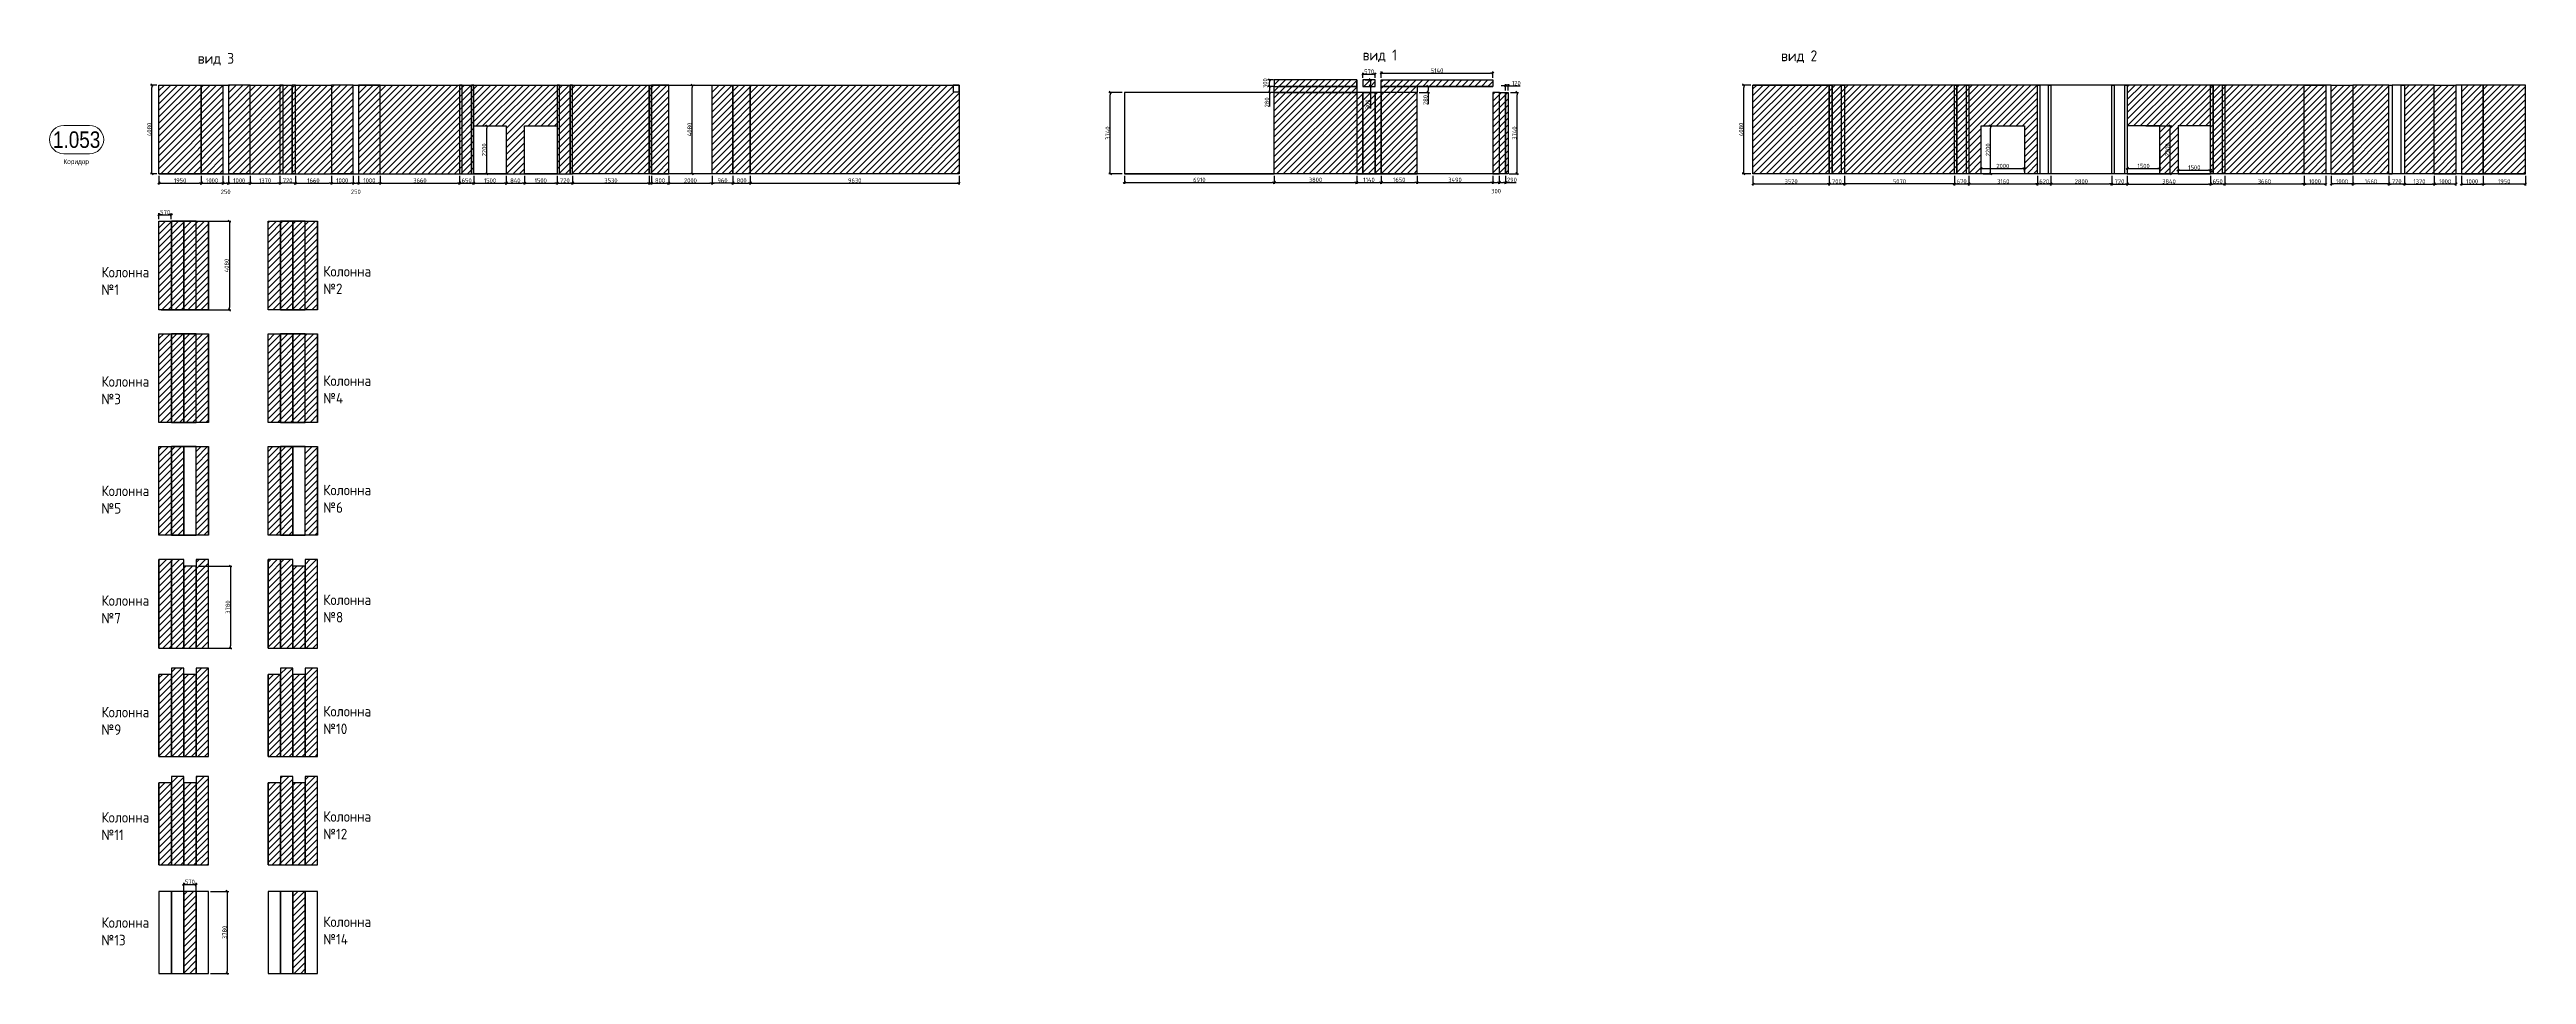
# Model space of a CAD drawing. Header units: millimetres. Extents: x -24360 to 609566, y -391049 to 148426.
# Drawn here: x 273100 to 387285, y -391049 to -348413 of the extents above; entities that cross this region are included whole.
import ezdxf
from ezdxf.enums import TextEntityAlignment as Align

# ---------------------------------------------------------------- set-up
doc = ezdxf.new("R2010")
doc.units = ezdxf.units.MM
doc.layers.get('Defpoints').update_dxf_attribs({"color": 140})
for name, color, linetype, lineweight in [('АР_Area', 5, 'Continuous', 5), ('осново', 7, 'Continuous', 30), ('Уголки', 1, 'Continuous', 30), ('Штриховка', 7, 'Continuous', 30)]:
    doc.layers.add(name, color=color, linetype=linetype, lineweight=lineweight)
doc.styles.add('style1', font='ARIALN.TTF')
doc.styles.add('СПДС', font='isocpeur.ttf', dxfattribs={"width": 0.9})
doc.dimstyles.new('Размера А3', dxfattribs={"dimtxt": 200, "dimasz": 100, "dimexe": 70, "dimexo": 100, "dimgap": 20, "dimtad": 1, "dimdec": 0, "dimrnd": 10, "dimzin": 0, "dimdsep": 46, "dimtxsty": 'СПДС', "dimblk": 'ARROWHEAD_6', "dimcen": 1, "dimclrd": 256, "dimclre": 256, "dimclrt": 256, "dimazin": 0, "dimtfac": 1, "dimtdec": 0, "dimtmove": 2, "dimatfit": 3, "dimfxl": 1, "dimtolj": 1, "dimtzin": 0, "dimarcsym": 0})

# ---------------------------------------------------------------- blocks, each defined once
blk = doc.blocks.new('MOK-МаркаПом_овал_ареал')
for p, q in [((-2.75, 3), (2.75, 3)), ((-2.75, -3), (2.75, -3))]:
    blk.add_line(p, q)
for centre, radius, start, end in [((-2.75, 0), 3, 90, 270), ((-3.75, 0), 3.5, 0, 0.001), ((2.75, 0), 3, 270, 90)]:
    blk.add_arc(centre, radius, start, end)
at = {"color": 0, "style": 'style1'}
blk.add_attdef('АР-ПОМЕЩЕНИЕ:НОМЕР', text='', height=3.5, dxfattribs=at).set_placement((0, 0), align=Align.MIDDLE)
blk = doc.blocks.new('ARROWHEAD_6')
at = {"color": 0, "linetype": 'Continuous'}
for p, q in [((0, 0), (-1, 0)), ((-0.5, -0.5), (0.5, 0.5))]:
    blk.add_line(p, q, dxfattribs=at)
blk = doc.blocks.new('*D928')
at = {"lineweight": -2, "transparency": 16777216}
for p, q in [((278245, -356328), (281460, -356328)), ((281390, -356428), (281390, -360308)), ((278245, -360408), (281460, -360408))]:
    blk.add_line(p, q, dxfattribs=at)
at = {"layer": 'Defpoints', "color": 0, "lineweight": 15, "transparency": 16777216}
for p in [(278145, -356328), (278145, -360408), (281390, -360408)]:
    blk.add_point(p, dxfattribs=at)
at = {"lineweight": -2, "transparency": 16777216, "xscale": 100, "yscale": 100, "zscale": 100}
for p, rotation in [((281390, -356328), 90), ((281390, -360408), 270)]:
    blk.add_blockref('ARROWHEAD_6', p, dxfattribs=dict(at, rotation=rotation))
at = {"transparency": 16777216, "insert": (281270, -358368), "char_height": 200, "attachment_point": 5, "rotation": 90, "style": 'СПДС'}
blk.add_mtext('\\A1;4080', dxfattribs=at)
blk = doc.blocks.new('*D929')
at = {"lineweight": -2, "transparency": 16777216}
for p, q in [((278145, -356228), (278145, -355960)), ((278245, -356030), (278615, -356030)), ((278715, -356228), (278715, -355960))]:
    blk.add_line(p, q, dxfattribs=at)
at = {"layer": 'Defpoints', "color": 0, "lineweight": 15, "transparency": 16777216}
for p in [(278715, -356030), (278145, -356328), (278715, -356328)]:
    blk.add_point(p, dxfattribs=at)
at = {"lineweight": -2, "transparency": 16777216, "xscale": 100, "yscale": 100, "zscale": 100, "rotation": 180}
blk.add_blockref('ARROWHEAD_6', (278145, -356030), dxfattribs=at)
at = {"lineweight": -2, "transparency": 16777216, "xscale": 100, "yscale": 100, "zscale": 100}
blk.add_blockref('ARROWHEAD_6', (278715, -356030), dxfattribs=at)
at = {"transparency": 16777216, "insert": (278430, -355910), "char_height": 200, "attachment_point": 5, "style": 'СПДС'}
blk.add_mtext('\\A1;570', dxfattribs=at)
blk = doc.blocks.new('*D930')
at = {"lineweight": -2, "transparency": 16777216}
for p, q in [((279955, -372226), (281510, -372226)), ((281440, -372326), (281440, -375906)), ((279955, -376006), (281510, -376006))]:
    blk.add_line(p, q, dxfattribs=at)
at = {"layer": 'Defpoints', "color": 0, "lineweight": 15, "transparency": 16777216}
for p in [(279855, -372226), (279855, -376006), (281440, -376006)]:
    blk.add_point(p, dxfattribs=at)
at = {"lineweight": -2, "transparency": 16777216, "xscale": 100, "yscale": 100, "zscale": 100}
for p, rotation in [((281440, -372226), 90), ((281440, -376006), 270)]:
    blk.add_blockref('ARROWHEAD_6', p, dxfattribs=dict(at, rotation=rotation))
at = {"transparency": 16777216, "insert": (281320, -374116), "char_height": 200, "attachment_point": 5, "rotation": 90, "style": 'СПДС'}
blk.add_mtext('\\A1;3780', dxfattribs=at)
blk = doc.blocks.new('*D931')
at = {"lineweight": -2, "transparency": 16777216}
for p, q in [((280525, -387219), (281360, -387219)), ((281290, -387319), (281290, -390899)), ((280525, -390999), (281360, -390999))]:
    blk.add_line(p, q, dxfattribs=at)
at = {"layer": 'Defpoints', "color": 0, "lineweight": 15, "transparency": 16777216}
for p in [(280425, -387219), (280425, -390999), (281290, -390999)]:
    blk.add_point(p, dxfattribs=at)
at = {"lineweight": -2, "transparency": 16777216, "xscale": 100, "yscale": 100, "zscale": 100}
for p, rotation in [((281290, -387219), 90), ((281290, -390999), 270)]:
    blk.add_blockref('ARROWHEAD_6', p, dxfattribs=dict(at, rotation=rotation))
at = {"transparency": 16777216, "insert": (281170, -389109), "char_height": 200, "attachment_point": 5, "rotation": 90, "style": 'СПДС'}
blk.add_mtext('\\A1;3780', dxfattribs=at)
blk = doc.blocks.new('*D932')
at = {"lineweight": -2, "transparency": 16777216}
for p, q in [((279285, -390899), (279285, -386830)), ((279385, -386900), (279755, -386900)), ((279855, -390899), (279855, -386830))]:
    blk.add_line(p, q, dxfattribs=at)
at = {"layer": 'Defpoints', "color": 0, "lineweight": 15, "transparency": 16777216}
for p in [(279855, -386900), (279285, -390999), (279855, -390999)]:
    blk.add_point(p, dxfattribs=at)
at = {"lineweight": -2, "transparency": 16777216, "xscale": 100, "yscale": 100, "zscale": 100, "rotation": 180}
blk.add_blockref('ARROWHEAD_6', (279285, -386900), dxfattribs=at)
at = {"lineweight": -2, "transparency": 16777216, "xscale": 100, "yscale": 100, "zscale": 100}
blk.add_blockref('ARROWHEAD_6', (279855, -386900), dxfattribs=at)
at = {"transparency": 16777216, "insert": (279570, -386780), "char_height": 200, "attachment_point": 5, "style": 'СПДС'}
blk.add_mtext('\\A1;570', dxfattribs=at)
blk = doc.blocks.new('*D933')
at = {"lineweight": -2, "transparency": 16777216}
for p, q in [((278045, -350056), (277750, -350056)), ((277820, -354036), (277820, -350156)), ((278045, -354136), (277750, -354136))]:
    blk.add_line(p, q, dxfattribs=at)
at = {"layer": 'Defpoints', "color": 0, "lineweight": 15, "transparency": 16777216}
for p in [(277820, -350056), (278145, -350056), (278145, -354136)]:
    blk.add_point(p, dxfattribs=at)
at = {"lineweight": -2, "transparency": 16777216, "xscale": 100, "yscale": 100, "zscale": 100}
for p, rotation in [((277820, -350056), 90), ((277820, -354136), 270)]:
    blk.add_blockref('ARROWHEAD_6', p, dxfattribs=dict(at, rotation=rotation))
at = {"transparency": 16777216, "insert": (277700, -352096), "char_height": 200, "attachment_point": 5, "rotation": 90, "style": 'СПДС'}
blk.add_mtext('\\A1;4080', dxfattribs=at)
blk = doc.blocks.new('*D934')
at = {"lineweight": -2, "transparency": 16777216}
for p, q in [((278145, -354236), (278145, -354640)), ((278245, -354570), (279995, -354570)), ((280095, -354236), (280095, -354640))]:
    blk.add_line(p, q, dxfattribs=at)
at = {"layer": 'Defpoints', "color": 0, "lineweight": 15, "transparency": 16777216}
for p in [(278145, -354136), (280095, -354136), (280095, -354570)]:
    blk.add_point(p, dxfattribs=at)
at = {"lineweight": -2, "transparency": 16777216, "xscale": 100, "yscale": 100, "zscale": 100, "rotation": 180}
blk.add_blockref('ARROWHEAD_6', (278145, -354570), dxfattribs=at)
at = {"lineweight": -2, "transparency": 16777216, "xscale": 100, "yscale": 100, "zscale": 100}
blk.add_blockref('ARROWHEAD_6', (280095, -354570), dxfattribs=at)
at = {"transparency": 16777216, "insert": (279120, -354450), "char_height": 200, "attachment_point": 5, "style": 'СПДС'}
blk.add_mtext('\\A1;1950', dxfattribs=at)
blk = doc.blocks.new('*D935')
at = {"lineweight": -2, "transparency": 16777216}
for p, q in [((280095, -354236), (280095, -354640)), ((280195, -354570), (280995, -354570)), ((281095, -354236), (281095, -354640))]:
    blk.add_line(p, q, dxfattribs=at)
at = {"layer": 'Defpoints', "color": 0, "lineweight": 15, "transparency": 16777216}
for p in [(280095, -354136), (281095, -354136), (281095, -354570)]:
    blk.add_point(p, dxfattribs=at)
at = {"lineweight": -2, "transparency": 16777216, "xscale": 100, "yscale": 100, "zscale": 100, "rotation": 180}
blk.add_blockref('ARROWHEAD_6', (280095, -354570), dxfattribs=at)
at = {"lineweight": -2, "transparency": 16777216, "xscale": 100, "yscale": 100, "zscale": 100}
blk.add_blockref('ARROWHEAD_6', (281095, -354570), dxfattribs=at)
at = {"transparency": 16777216, "insert": (280595, -354450), "char_height": 200, "attachment_point": 5, "style": 'СПДС'}
blk.add_mtext('\\A1;1000', dxfattribs=at)
blk = doc.blocks.new('*D936')
at = {"lineweight": -2, "transparency": 16777216}
for p, q in [((281095, -354236), (281095, -354640)), ((281195, -354570), (281245, -354570)), ((281345, -354236), (281345, -354640))]:
    blk.add_line(p, q, dxfattribs=at)
at = {"layer": 'Defpoints', "color": 0, "lineweight": 15, "transparency": 16777216}
for p in [(281095, -354136), (281345, -354136), (281345, -354570)]:
    blk.add_point(p, dxfattribs=at)
at = {"lineweight": -2, "transparency": 16777216, "xscale": 100, "yscale": 100, "zscale": 100, "rotation": 180}
blk.add_blockref('ARROWHEAD_6', (281095, -354570), dxfattribs=at)
at = {"lineweight": -2, "transparency": 16777216, "xscale": 100, "yscale": 100, "zscale": 100}
blk.add_blockref('ARROWHEAD_6', (281345, -354570), dxfattribs=at)
at = {"transparency": 16777216, "insert": (281220, -354970), "char_height": 200, "attachment_point": 5, "style": 'СПДС'}
blk.add_mtext('\\A1;250', dxfattribs=at)
blk = doc.blocks.new('*D937')
at = {"lineweight": -2, "transparency": 16777216}
for p, q in [((281345, -354236), (281345, -354640)), ((281445, -354570), (282245, -354570)), ((282345, -354236), (282345, -354640))]:
    blk.add_line(p, q, dxfattribs=at)
at = {"layer": 'Defpoints', "color": 0, "lineweight": 15, "transparency": 16777216}
for p in [(281345, -354136), (282345, -354136), (282345, -354570)]:
    blk.add_point(p, dxfattribs=at)
at = {"lineweight": -2, "transparency": 16777216, "xscale": 100, "yscale": 100, "zscale": 100, "rotation": 180}
blk.add_blockref('ARROWHEAD_6', (281345, -354570), dxfattribs=at)
at = {"lineweight": -2, "transparency": 16777216, "xscale": 100, "yscale": 100, "zscale": 100}
blk.add_blockref('ARROWHEAD_6', (282345, -354570), dxfattribs=at)
at = {"transparency": 16777216, "insert": (281845, -354450), "char_height": 200, "attachment_point": 5, "style": 'СПДС'}
blk.add_mtext('\\A1;1000', dxfattribs=at)
blk = doc.blocks.new('*D938')
at = {"lineweight": -2, "transparency": 16777216}
for p, q in [((282345, -354236), (282345, -354640)), ((282445, -354570), (283615, -354570)), ((283715, -354236), (283715, -354640))]:
    blk.add_line(p, q, dxfattribs=at)
at = {"layer": 'Defpoints', "color": 0, "lineweight": 15, "transparency": 16777216}
for p in [(282345, -354136), (283715, -354136), (283715, -354570)]:
    blk.add_point(p, dxfattribs=at)
at = {"lineweight": -2, "transparency": 16777216, "xscale": 100, "yscale": 100, "zscale": 100, "rotation": 180}
blk.add_blockref('ARROWHEAD_6', (282345, -354570), dxfattribs=at)
at = {"lineweight": -2, "transparency": 16777216, "xscale": 100, "yscale": 100, "zscale": 100}
blk.add_blockref('ARROWHEAD_6', (283715, -354570), dxfattribs=at)
at = {"transparency": 16777216, "insert": (283030, -354450), "char_height": 200, "attachment_point": 5, "style": 'СПДС'}
blk.add_mtext('\\A1;1370', dxfattribs=at)
blk = doc.blocks.new('*D939')
at = {"lineweight": -2, "transparency": 16777216}
for p, q in [((283715, -354236), (283715, -354640)), ((284335, -354570), (283815, -354570)), ((284435, -354236), (284435, -354640))]:
    blk.add_line(p, q, dxfattribs=at)
at = {"layer": 'Defpoints', "color": 0, "lineweight": 15, "transparency": 16777216}
for p in [(283715, -354136), (283715, -354570), (284435, -354136)]:
    blk.add_point(p, dxfattribs=at)
at = {"lineweight": -2, "transparency": 16777216, "xscale": 100, "yscale": 100, "zscale": 100, "rotation": 180}
blk.add_blockref('ARROWHEAD_6', (283715, -354570), dxfattribs=at)
at = {"lineweight": -2, "transparency": 16777216, "xscale": 100, "yscale": 100, "zscale": 100}
blk.add_blockref('ARROWHEAD_6', (284435, -354570), dxfattribs=at)
at = {"transparency": 16777216, "insert": (284075, -354450), "char_height": 200, "attachment_point": 5, "style": 'СПДС'}
blk.add_mtext('\\A1;720', dxfattribs=at)
blk = doc.blocks.new('*D940')
at = {"lineweight": -2, "transparency": 16777216}
for p, q in [((284435, -354236), (284435, -354640)), ((284535, -354570), (285995, -354570)), ((286095, -354236), (286095, -354640))]:
    blk.add_line(p, q, dxfattribs=at)
at = {"layer": 'Defpoints', "color": 0, "lineweight": 15, "transparency": 16777216}
for p in [(284435, -354136), (286095, -354136), (286095, -354570)]:
    blk.add_point(p, dxfattribs=at)
at = {"lineweight": -2, "transparency": 16777216, "xscale": 100, "yscale": 100, "zscale": 100, "rotation": 180}
blk.add_blockref('ARROWHEAD_6', (284435, -354570), dxfattribs=at)
at = {"lineweight": -2, "transparency": 16777216, "xscale": 100, "yscale": 100, "zscale": 100}
blk.add_blockref('ARROWHEAD_6', (286095, -354570), dxfattribs=at)
at = {"transparency": 16777216, "insert": (285265, -354450), "char_height": 200, "attachment_point": 5, "style": 'СПДС'}
blk.add_mtext('\\A1;1660', dxfattribs=at)
blk = doc.blocks.new('*D941')
at = {"lineweight": -2, "transparency": 16777216}
for p, q in [((286095, -354236), (286095, -354639)), ((286195, -354569), (286995, -354569)), ((287095, -354236), (287095, -354639))]:
    blk.add_line(p, q, dxfattribs=at)
at = {"layer": 'Defpoints', "color": 0, "lineweight": 15, "transparency": 16777216}
for p in [(286095, -354136), (287095, -354136), (287095, -354569)]:
    blk.add_point(p, dxfattribs=at)
at = {"lineweight": -2, "transparency": 16777216, "xscale": 100, "yscale": 100, "zscale": 100, "rotation": 180}
blk.add_blockref('ARROWHEAD_6', (286095, -354569), dxfattribs=at)
at = {"lineweight": -2, "transparency": 16777216, "xscale": 100, "yscale": 100, "zscale": 100}
blk.add_blockref('ARROWHEAD_6', (287095, -354569), dxfattribs=at)
at = {"transparency": 16777216, "insert": (286595, -354449), "char_height": 200, "attachment_point": 5, "style": 'СПДС'}
blk.add_mtext('\\A1;1000', dxfattribs=at)
blk = doc.blocks.new('*D942')
at = {"lineweight": -2, "transparency": 16777216}
for p, q in [((287095, -354236), (287095, -354639)), ((287195, -354569), (287245, -354569)), ((287345, -354236), (287345, -354639))]:
    blk.add_line(p, q, dxfattribs=at)
at = {"layer": 'Defpoints', "color": 0, "lineweight": 15, "transparency": 16777216}
for p in [(287095, -354136), (287345, -354136), (287345, -354569)]:
    blk.add_point(p, dxfattribs=at)
at = {"lineweight": -2, "transparency": 16777216, "xscale": 100, "yscale": 100, "zscale": 100, "rotation": 180}
blk.add_blockref('ARROWHEAD_6', (287095, -354569), dxfattribs=at)
at = {"lineweight": -2, "transparency": 16777216, "xscale": 100, "yscale": 100, "zscale": 100}
blk.add_blockref('ARROWHEAD_6', (287345, -354569), dxfattribs=at)
at = {"transparency": 16777216, "insert": (287220, -354969), "char_height": 200, "attachment_point": 5, "style": 'СПДС'}
blk.add_mtext('\\A1;250', dxfattribs=at)
blk = doc.blocks.new('*D943')
at = {"lineweight": -2, "transparency": 16777216}
for p, q in [((287345, -354236), (287345, -354639)), ((287445, -354569), (288245, -354569)), ((288345, -354236), (288345, -354639))]:
    blk.add_line(p, q, dxfattribs=at)
at = {"layer": 'Defpoints', "color": 0, "lineweight": 15, "transparency": 16777216}
for p in [(287345, -354136), (288345, -354136), (288345, -354569)]:
    blk.add_point(p, dxfattribs=at)
at = {"lineweight": -2, "transparency": 16777216, "xscale": 100, "yscale": 100, "zscale": 100, "rotation": 180}
blk.add_blockref('ARROWHEAD_6', (287345, -354569), dxfattribs=at)
at = {"lineweight": -2, "transparency": 16777216, "xscale": 100, "yscale": 100, "zscale": 100}
blk.add_blockref('ARROWHEAD_6', (288345, -354569), dxfattribs=at)
at = {"transparency": 16777216, "insert": (287845, -354449), "char_height": 200, "attachment_point": 5, "style": 'СПДС'}
blk.add_mtext('\\A1;1000', dxfattribs=at)
blk = doc.blocks.new('*D944')
at = {"lineweight": -2, "transparency": 16777216}
for p, q in [((288345, -354236), (288345, -354639)), ((288445, -354569), (291905, -354569)), ((292005, -354236), (292005, -354639))]:
    blk.add_line(p, q, dxfattribs=at)
at = {"layer": 'Defpoints', "color": 0, "lineweight": 15, "transparency": 16777216}
for p in [(288345, -354136), (292005, -354136), (292005, -354569)]:
    blk.add_point(p, dxfattribs=at)
at = {"lineweight": -2, "transparency": 16777216, "xscale": 100, "yscale": 100, "zscale": 100, "rotation": 180}
blk.add_blockref('ARROWHEAD_6', (288345, -354569), dxfattribs=at)
at = {"lineweight": -2, "transparency": 16777216, "xscale": 100, "yscale": 100, "zscale": 100}
blk.add_blockref('ARROWHEAD_6', (292005, -354569), dxfattribs=at)
at = {"transparency": 16777216, "insert": (290175, -354449), "char_height": 200, "attachment_point": 5, "style": 'СПДС'}
blk.add_mtext('\\A1;3660', dxfattribs=at)
blk = doc.blocks.new('*D945')
at = {"lineweight": -2, "transparency": 16777216}
for p, q in [((292005, -354236), (292005, -354639)), ((292105, -354569), (292555, -354569)), ((292655, -354236), (292655, -354639))]:
    blk.add_line(p, q, dxfattribs=at)
at = {"layer": 'Defpoints', "color": 0, "lineweight": 15, "transparency": 16777216}
for p in [(292005, -354136), (292655, -354136), (292655, -354569)]:
    blk.add_point(p, dxfattribs=at)
at = {"lineweight": -2, "transparency": 16777216, "xscale": 100, "yscale": 100, "zscale": 100, "rotation": 180}
blk.add_blockref('ARROWHEAD_6', (292005, -354569), dxfattribs=at)
at = {"lineweight": -2, "transparency": 16777216, "xscale": 100, "yscale": 100, "zscale": 100}
blk.add_blockref('ARROWHEAD_6', (292655, -354569), dxfattribs=at)
at = {"transparency": 16777216, "insert": (292330, -354449), "char_height": 200, "attachment_point": 5, "style": 'СПДС'}
blk.add_mtext('\\A1;650', dxfattribs=at)
blk = doc.blocks.new('*D946')
at = {"lineweight": -2, "transparency": 16777216}
for p, q in [((292655, -354236), (292655, -354639)), ((292755, -354569), (294055, -354569)), ((294155, -354236), (294155, -354639))]:
    blk.add_line(p, q, dxfattribs=at)
at = {"layer": 'Defpoints', "color": 0, "lineweight": 15, "transparency": 16777216}
for p in [(292655, -354136), (294155, -354136), (294155, -354569)]:
    blk.add_point(p, dxfattribs=at)
at = {"lineweight": -2, "transparency": 16777216, "xscale": 100, "yscale": 100, "zscale": 100, "rotation": 180}
blk.add_blockref('ARROWHEAD_6', (292655, -354569), dxfattribs=at)
at = {"lineweight": -2, "transparency": 16777216, "xscale": 100, "yscale": 100, "zscale": 100}
blk.add_blockref('ARROWHEAD_6', (294155, -354569), dxfattribs=at)
at = {"transparency": 16777216, "insert": (293405, -354449), "char_height": 200, "attachment_point": 5, "style": 'СПДС'}
blk.add_mtext('\\A1;1500', dxfattribs=at)
blk = doc.blocks.new('*D947')
at = {"lineweight": -2, "transparency": 16777216}
for p, q in [((292755, -351936), (293330, -351936)), ((293260, -354036), (293260, -352036)), ((292755, -354136), (293330, -354136))]:
    blk.add_line(p, q, dxfattribs=at)
at = {"layer": 'Defpoints', "color": 0, "lineweight": 15, "transparency": 16777216}
for p in [(292655, -351936), (293260, -351936), (292655, -354136)]:
    blk.add_point(p, dxfattribs=at)
at = {"lineweight": -2, "transparency": 16777216, "xscale": 100, "yscale": 100, "zscale": 100}
for p, rotation in [((293260, -351936), 90), ((293260, -354136), 270)]:
    blk.add_blockref('ARROWHEAD_6', p, dxfattribs=dict(at, rotation=rotation))
at = {"transparency": 16777216, "insert": (293140, -353036), "char_height": 200, "attachment_point": 5, "rotation": 90, "style": 'СПДС'}
blk.add_mtext('\\A1;2200', dxfattribs=at)
blk = doc.blocks.new('*D948')
at = {"lineweight": -2, "transparency": 16777216}
for p, q in [((294155, -354236), (294155, -354639)), ((294255, -354569), (294895, -354569)), ((294995, -354236), (294995, -354639))]:
    blk.add_line(p, q, dxfattribs=at)
at = {"layer": 'Defpoints', "color": 0, "lineweight": 15, "transparency": 16777216}
for p in [(294155, -354136), (294995, -354136), (294995, -354569)]:
    blk.add_point(p, dxfattribs=at)
at = {"lineweight": -2, "transparency": 16777216, "xscale": 100, "yscale": 100, "zscale": 100, "rotation": 180}
blk.add_blockref('ARROWHEAD_6', (294155, -354569), dxfattribs=at)
at = {"lineweight": -2, "transparency": 16777216, "xscale": 100, "yscale": 100, "zscale": 100}
blk.add_blockref('ARROWHEAD_6', (294995, -354569), dxfattribs=at)
at = {"transparency": 16777216, "insert": (294575, -354449), "char_height": 200, "attachment_point": 5, "style": 'СПДС'}
blk.add_mtext('\\A1;840', dxfattribs=at)
blk = doc.blocks.new('*D949')
at = {"lineweight": -2, "transparency": 16777216}
for p, q in [((294995, -354236), (294995, -354638)), ((295095, -354568), (296395, -354568)), ((296495, -354236), (296495, -354638))]:
    blk.add_line(p, q, dxfattribs=at)
at = {"layer": 'Defpoints', "color": 0, "lineweight": 15, "transparency": 16777216}
for p in [(294995, -354136), (296495, -354136), (296495, -354568)]:
    blk.add_point(p, dxfattribs=at)
at = {"lineweight": -2, "transparency": 16777216, "xscale": 100, "yscale": 100, "zscale": 100, "rotation": 180}
blk.add_blockref('ARROWHEAD_6', (294995, -354568), dxfattribs=at)
at = {"lineweight": -2, "transparency": 16777216, "xscale": 100, "yscale": 100, "zscale": 100}
blk.add_blockref('ARROWHEAD_6', (296495, -354568), dxfattribs=at)
at = {"transparency": 16777216, "insert": (295745, -354448), "char_height": 200, "attachment_point": 5, "style": 'СПДС'}
blk.add_mtext('\\A1;1500', dxfattribs=at)
blk = doc.blocks.new('*D950')
at = {"lineweight": -2, "transparency": 16777216}
for p, q in [((296495, -354236), (296495, -354639)), ((296595, -354569), (297115, -354569)), ((297215, -354236), (297215, -354639))]:
    blk.add_line(p, q, dxfattribs=at)
at = {"layer": 'Defpoints', "color": 0, "lineweight": 15, "transparency": 16777216}
for p in [(296495, -354136), (297215, -354136), (297215, -354569)]:
    blk.add_point(p, dxfattribs=at)
at = {"lineweight": -2, "transparency": 16777216, "xscale": 100, "yscale": 100, "zscale": 100, "rotation": 180}
blk.add_blockref('ARROWHEAD_6', (296495, -354569), dxfattribs=at)
at = {"lineweight": -2, "transparency": 16777216, "xscale": 100, "yscale": 100, "zscale": 100}
blk.add_blockref('ARROWHEAD_6', (297215, -354569), dxfattribs=at)
at = {"transparency": 16777216, "insert": (296855, -354449), "char_height": 200, "attachment_point": 5, "style": 'СПДС'}
blk.add_mtext('\\A1;720', dxfattribs=at)
blk = doc.blocks.new('*D951')
at = {"lineweight": -2, "transparency": 16777216}
for p, q in [((297215, -354236), (297215, -354639)), ((297315, -354569), (300645, -354569)), ((300745, -354236), (300745, -354639))]:
    blk.add_line(p, q, dxfattribs=at)
at = {"layer": 'Defpoints', "color": 0, "lineweight": 15, "transparency": 16777216}
for p in [(297215, -354136), (300745, -354136), (300745, -354569)]:
    blk.add_point(p, dxfattribs=at)
at = {"lineweight": -2, "transparency": 16777216, "xscale": 100, "yscale": 100, "zscale": 100, "rotation": 180}
blk.add_blockref('ARROWHEAD_6', (297215, -354569), dxfattribs=at)
at = {"lineweight": -2, "transparency": 16777216, "xscale": 100, "yscale": 100, "zscale": 100}
blk.add_blockref('ARROWHEAD_6', (300745, -354569), dxfattribs=at)
at = {"transparency": 16777216, "insert": (298980, -354449), "char_height": 200, "attachment_point": 5, "style": 'СПДС'}
blk.add_mtext('\\A1;3530', dxfattribs=at)
blk = doc.blocks.new('*D952')
at = {"lineweight": -2, "transparency": 16777216}
for p, q in [((300845, -354236), (300845, -354639)), ((300945, -354569), (301545, -354569)), ((301645, -354236), (301645, -354639))]:
    blk.add_line(p, q, dxfattribs=at)
at = {"layer": 'Defpoints', "color": 0, "lineweight": 15, "transparency": 16777216}
for p in [(300845, -354136), (301645, -354136), (301645, -354569)]:
    blk.add_point(p, dxfattribs=at)
at = {"lineweight": -2, "transparency": 16777216, "xscale": 100, "yscale": 100, "zscale": 100, "rotation": 180}
blk.add_blockref('ARROWHEAD_6', (300845, -354569), dxfattribs=at)
at = {"lineweight": -2, "transparency": 16777216, "xscale": 100, "yscale": 100, "zscale": 100}
blk.add_blockref('ARROWHEAD_6', (301645, -354569), dxfattribs=at)
at = {"transparency": 16777216, "insert": (301245, -354449), "char_height": 200, "attachment_point": 5, "style": 'СПДС'}
blk.add_mtext('\\A1;800', dxfattribs=at)
blk = doc.blocks.new('*D953')
at = {"lineweight": -2, "transparency": 16777216}
for p, q in [((301645, -354236), (301645, -354639)), ((301745, -354569), (303545, -354569)), ((303645, -354236), (303645, -354639))]:
    blk.add_line(p, q, dxfattribs=at)
at = {"layer": 'Defpoints', "color": 0, "lineweight": 15, "transparency": 16777216}
for p in [(301645, -354136), (303645, -354136), (303645, -354569)]:
    blk.add_point(p, dxfattribs=at)
at = {"lineweight": -2, "transparency": 16777216, "xscale": 100, "yscale": 100, "zscale": 100, "rotation": 180}
blk.add_blockref('ARROWHEAD_6', (301645, -354569), dxfattribs=at)
at = {"lineweight": -2, "transparency": 16777216, "xscale": 100, "yscale": 100, "zscale": 100}
blk.add_blockref('ARROWHEAD_6', (303645, -354569), dxfattribs=at)
at = {"transparency": 16777216, "insert": (302645, -354449), "char_height": 200, "attachment_point": 5, "style": 'СПДС'}
blk.add_mtext('\\A1;2000', dxfattribs=at)
blk = doc.blocks.new('*D954')
at = {"lineweight": -2, "transparency": 16777216}
for p, q in [((303645, -354236), (303645, -354639)), ((304505, -354569), (303745, -354569)), ((304605, -354236), (304605, -354639))]:
    blk.add_line(p, q, dxfattribs=at)
at = {"layer": 'Defpoints', "color": 0, "lineweight": 15, "transparency": 16777216}
for p in [(303645, -354136), (303645, -354569), (304605, -354136)]:
    blk.add_point(p, dxfattribs=at)
at = {"lineweight": -2, "transparency": 16777216, "xscale": 100, "yscale": 100, "zscale": 100, "rotation": 180}
blk.add_blockref('ARROWHEAD_6', (303645, -354569), dxfattribs=at)
at = {"lineweight": -2, "transparency": 16777216, "xscale": 100, "yscale": 100, "zscale": 100}
blk.add_blockref('ARROWHEAD_6', (304605, -354569), dxfattribs=at)
at = {"transparency": 16777216, "insert": (304125, -354449), "char_height": 200, "attachment_point": 5, "style": 'СПДС'}
blk.add_mtext('\\A1;960', dxfattribs=at)
blk = doc.blocks.new('*D955')
at = {"lineweight": -2, "transparency": 16777216}
for p, q in [((304605, -354236), (304605, -354638)), ((304705, -354568), (305305, -354568)), ((305405, -354236), (305405, -354638))]:
    blk.add_line(p, q, dxfattribs=at)
at = {"layer": 'Defpoints', "color": 0, "lineweight": 15, "transparency": 16777216}
for p in [(304605, -354136), (305405, -354136), (305405, -354568)]:
    blk.add_point(p, dxfattribs=at)
at = {"lineweight": -2, "transparency": 16777216, "xscale": 100, "yscale": 100, "zscale": 100, "rotation": 180}
blk.add_blockref('ARROWHEAD_6', (304605, -354568), dxfattribs=at)
at = {"lineweight": -2, "transparency": 16777216, "xscale": 100, "yscale": 100, "zscale": 100}
blk.add_blockref('ARROWHEAD_6', (305405, -354568), dxfattribs=at)
at = {"transparency": 16777216, "insert": (305005, -354448), "char_height": 200, "attachment_point": 5, "style": 'СПДС'}
blk.add_mtext('\\A1;800', dxfattribs=at)
blk = doc.blocks.new('*D956')
at = {"lineweight": -2, "transparency": 16777216}
for p, q in [((302725, -354036), (302725, -350156)), ((302825, -350056), (302795, -350056)), ((302825, -354136), (302795, -354136))]:
    blk.add_line(p, q, dxfattribs=at)
at = {"layer": 'Defpoints', "color": 0, "lineweight": 15, "transparency": 16777216}
for p in [(302725, -350056), (302725, -350056), (302725, -354136)]:
    blk.add_point(p, dxfattribs=at)
at = {"lineweight": -2, "transparency": 16777216, "xscale": 100, "yscale": 100, "zscale": 100}
for p, rotation in [((302725, -350056), 90), ((302725, -354136), 270)]:
    blk.add_blockref('ARROWHEAD_6', p, dxfattribs=dict(at, rotation=rotation))
at = {"transparency": 16777216, "insert": (302605, -352096), "char_height": 200, "attachment_point": 5, "rotation": 90, "style": 'СПДС'}
blk.add_mtext('\\A1;4080', dxfattribs=at)
blk = doc.blocks.new('*D957')
at = {"lineweight": -2, "transparency": 16777216}
for p, q in [((305405, -354236), (305405, -354638)), ((305505, -354568), (314935, -354568)), ((315035, -354236), (315035, -354638))]:
    blk.add_line(p, q, dxfattribs=at)
at = {"layer": 'Defpoints', "color": 0, "lineweight": 15, "transparency": 16777216}
for p in [(305405, -354136), (315035, -354136), (315035, -354568)]:
    blk.add_point(p, dxfattribs=at)
at = {"lineweight": -2, "transparency": 16777216, "xscale": 100, "yscale": 100, "zscale": 100, "rotation": 180}
blk.add_blockref('ARROWHEAD_6', (305405, -354568), dxfattribs=at)
at = {"lineweight": -2, "transparency": 16777216, "xscale": 100, "yscale": 100, "zscale": 100}
blk.add_blockref('ARROWHEAD_6', (315035, -354568), dxfattribs=at)
at = {"transparency": 16777216, "insert": (310220, -354448), "char_height": 200, "attachment_point": 5, "style": 'СПДС'}
blk.add_mtext('\\A1;9630', dxfattribs=at)
blk = doc.blocks.new('*D958')
at = {"lineweight": -2, "transparency": 16777216}
for p, q in [((322550, -350396), (321930, -350396)), ((322000, -354036), (322000, -350496)), ((322550, -354136), (321930, -354136))]:
    blk.add_line(p, q, dxfattribs=at)
at = {"layer": 'Defpoints', "color": 0, "lineweight": 15, "transparency": 16777216}
for p in [(322000, -350396), (322650, -350396), (322650, -354136)]:
    blk.add_point(p, dxfattribs=at)
at = {"lineweight": -2, "transparency": 16777216, "xscale": 100, "yscale": 100, "zscale": 100}
for p, rotation in [((322000, -350396), 90), ((322000, -354136), 270)]:
    blk.add_blockref('ARROWHEAD_6', p, dxfattribs=dict(at, rotation=rotation))
at = {"transparency": 16777216, "insert": (321880, -352266), "char_height": 200, "attachment_point": 5, "rotation": 90, "style": 'СПДС'}
blk.add_mtext('\\A1;3740', dxfattribs=at)
blk = doc.blocks.new('*D959')
at = {"lineweight": -2, "transparency": 16777216}
for p, q in [((322650, -354236), (322650, -354610)), ((322750, -354540), (329460, -354540)), ((329560, -354236), (329560, -354610))]:
    blk.add_line(p, q, dxfattribs=at)
at = {"layer": 'Defpoints', "color": 0, "lineweight": 15, "transparency": 16777216}
for p in [(322650, -354136), (329560, -354136), (329560, -354540)]:
    blk.add_point(p, dxfattribs=at)
at = {"lineweight": -2, "transparency": 16777216, "xscale": 100, "yscale": 100, "zscale": 100, "rotation": 180}
blk.add_blockref('ARROWHEAD_6', (322650, -354540), dxfattribs=at)
at = {"lineweight": -2, "transparency": 16777216, "xscale": 100, "yscale": 100, "zscale": 100}
blk.add_blockref('ARROWHEAD_6', (329560, -354540), dxfattribs=at)
at = {"transparency": 16777216, "insert": (326105, -354420), "char_height": 200, "attachment_point": 5, "style": 'СПДС'}
blk.add_mtext('\\A1;6910', dxfattribs=at)
blk = doc.blocks.new('*D960')
at = {"lineweight": -2, "transparency": 16777216}
for p, q in [((329560, -354236), (329560, -354610)), ((329660, -354540), (333260, -354540)), ((333360, -354236), (333360, -354610))]:
    blk.add_line(p, q, dxfattribs=at)
at = {"layer": 'Defpoints', "color": 0, "lineweight": 15, "transparency": 16777216}
for p in [(329560, -354136), (333360, -354136), (333360, -354540)]:
    blk.add_point(p, dxfattribs=at)
at = {"lineweight": -2, "transparency": 16777216, "xscale": 100, "yscale": 100, "zscale": 100, "rotation": 180}
blk.add_blockref('ARROWHEAD_6', (329560, -354540), dxfattribs=at)
at = {"lineweight": -2, "transparency": 16777216, "xscale": 100, "yscale": 100, "zscale": 100}
blk.add_blockref('ARROWHEAD_6', (333360, -354540), dxfattribs=at)
at = {"transparency": 16777216, "insert": (331460, -354420), "char_height": 200, "attachment_point": 5, "style": 'СПДС'}
blk.add_mtext('\\A1;3800', dxfattribs=at)
blk = doc.blocks.new('*D961')
at = {"lineweight": -2, "transparency": 16777216}
for p, q in [((329460, -350111), (329270, -350111)), ((329460, -350396), (329270, -350396)), ((329340, -350211), (329340, -350296)), ((329340, -350396), (329340, -351041))]:
    blk.add_line(p, q, dxfattribs=at)
at = {"layer": 'Defpoints', "color": 0, "lineweight": 15, "transparency": 16777216}
for p in [(329340, -350111), (329560, -350111), (329560, -350396)]:
    blk.add_point(p, dxfattribs=at)
at = {"lineweight": -2, "transparency": 16777216, "xscale": 100, "yscale": 100, "zscale": 100}
for p, rotation in [((329340, -350111), 90), ((329340, -350396), 270)]:
    blk.add_blockref('ARROWHEAD_6', p, dxfattribs=dict(at, rotation=rotation))
at = {"transparency": 16777216, "insert": (329220, -350850), "char_height": 200, "attachment_point": 5, "rotation": 90, "style": 'СПДС'}
blk.add_mtext('\\A1;280', dxfattribs=at)
blk = doc.blocks.new('*D962')
at = {"lineweight": -2, "transparency": 16777216}
for p, q in [((329530, -349811), (329270, -349811)), ((329530, -350111), (329270, -350111)), ((329340, -350011), (329340, -349911))]:
    blk.add_line(p, q, dxfattribs=at)
at = {"layer": 'Defpoints', "color": 0, "lineweight": 15, "transparency": 16777216}
for p in [(329340, -349811), (329630, -349811), (329630, -350111)]:
    blk.add_point(p, dxfattribs=at)
at = {"lineweight": -2, "transparency": 16777216, "xscale": 100, "yscale": 100, "zscale": 100}
for p, rotation in [((329340, -349811), 90), ((329340, -350111), 270)]:
    blk.add_blockref('ARROWHEAD_6', p, dxfattribs=dict(at, rotation=rotation))
at = {"transparency": 16777216, "insert": (329140, -349961), "char_height": 200, "attachment_point": 5, "rotation": 90, "style": 'СПДС'}
blk.add_mtext('\\A1;300', dxfattribs=at)
blk = doc.blocks.new('*D963')
at = {"lineweight": -2, "transparency": 16777216}
for p, q in [((333360, -354236), (333360, -354610)), ((333460, -354540), (334395, -354540)), ((334495, -354236), (334495, -354610))]:
    blk.add_line(p, q, dxfattribs=at)
at = {"layer": 'Defpoints', "color": 0, "lineweight": 15, "transparency": 16777216}
for p in [(333360, -354136), (334495, -354136), (334495, -354540)]:
    blk.add_point(p, dxfattribs=at)
at = {"lineweight": -2, "transparency": 16777216, "xscale": 100, "yscale": 100, "zscale": 100, "rotation": 180}
blk.add_blockref('ARROWHEAD_6', (333360, -354540), dxfattribs=at)
at = {"lineweight": -2, "transparency": 16777216, "xscale": 100, "yscale": 100, "zscale": 100}
blk.add_blockref('ARROWHEAD_6', (334495, -354540), dxfattribs=at)
at = {"transparency": 16777216, "insert": (333928, -354420), "char_height": 200, "attachment_point": 5, "style": 'СПДС'}
blk.add_mtext('\\A1;1140', dxfattribs=at)
blk = doc.blocks.new('*D964')
at = {"lineweight": -2, "transparency": 16777216}
for p, q in [((334495, -354236), (334495, -354610)), ((334595, -354540), (336045, -354540)), ((336145, -354236), (336145, -354610))]:
    blk.add_line(p, q, dxfattribs=at)
at = {"layer": 'Defpoints', "color": 0, "lineweight": 15, "transparency": 16777216}
for p in [(334495, -354136), (336145, -354136), (336145, -354540)]:
    blk.add_point(p, dxfattribs=at)
at = {"lineweight": -2, "transparency": 16777216, "xscale": 100, "yscale": 100, "zscale": 100, "rotation": 180}
blk.add_blockref('ARROWHEAD_6', (334495, -354540), dxfattribs=at)
at = {"lineweight": -2, "transparency": 16777216, "xscale": 100, "yscale": 100, "zscale": 100}
blk.add_blockref('ARROWHEAD_6', (336145, -354540), dxfattribs=at)
at = {"transparency": 16777216, "insert": (335320, -354420), "char_height": 200, "attachment_point": 5, "style": 'СПДС'}
blk.add_mtext('\\A1;1650', dxfattribs=at)
blk = doc.blocks.new('*D965')
at = {"lineweight": -2, "transparency": 16777216}
for p, q in [((336145, -354236), (336145, -354610)), ((336245, -354540), (339535, -354540)), ((339635, -354236), (339635, -354610))]:
    blk.add_line(p, q, dxfattribs=at)
at = {"layer": 'Defpoints', "color": 0, "lineweight": 15, "transparency": 16777216}
for p in [(336145, -354136), (339635, -354136), (339635, -354540)]:
    blk.add_point(p, dxfattribs=at)
at = {"lineweight": -2, "transparency": 16777216, "xscale": 100, "yscale": 100, "zscale": 100, "rotation": 180}
blk.add_blockref('ARROWHEAD_6', (336145, -354540), dxfattribs=at)
at = {"lineweight": -2, "transparency": 16777216, "xscale": 100, "yscale": 100, "zscale": 100}
blk.add_blockref('ARROWHEAD_6', (339635, -354540), dxfattribs=at)
at = {"transparency": 16777216, "insert": (337890, -354420), "char_height": 200, "attachment_point": 5, "style": 'СПДС'}
blk.add_mtext('\\A1;3490', dxfattribs=at)
blk = doc.blocks.new('*D966')
at = {"lineweight": -2, "transparency": 16777216}
for p, q in [((334495, -349711), (334495, -349430)), ((334595, -349500), (339535, -349500)), ((339635, -349711), (339635, -349430))]:
    blk.add_line(p, q, dxfattribs=at)
at = {"layer": 'Defpoints', "color": 0, "lineweight": 15, "transparency": 16777216}
for p in [(334495, -349811), (339635, -349500), (339635, -349811)]:
    blk.add_point(p, dxfattribs=at)
at = {"lineweight": -2, "transparency": 16777216, "xscale": 100, "yscale": 100, "zscale": 100, "rotation": 180}
blk.add_blockref('ARROWHEAD_6', (334495, -349500), dxfattribs=at)
at = {"lineweight": -2, "transparency": 16777216, "xscale": 100, "yscale": 100, "zscale": 100}
blk.add_blockref('ARROWHEAD_6', (339635, -349500), dxfattribs=at)
at = {"transparency": 16777216, "insert": (337065, -349380), "char_height": 200, "attachment_point": 5, "style": 'СПДС'}
blk.add_mtext('\\A1;5140', dxfattribs=at)
blk = doc.blocks.new('*D967')
at = {"lineweight": -2, "transparency": 16777216}
for p, q in [((339635, -354236), (339635, -354610)), ((339735, -354540), (339835, -354540)), ((339935, -354236), (339935, -354610))]:
    blk.add_line(p, q, dxfattribs=at)
at = {"layer": 'Defpoints', "color": 0, "lineweight": 15, "transparency": 16777216}
for p in [(339635, -354136), (339935, -354136), (339935, -354540)]:
    blk.add_point(p, dxfattribs=at)
at = {"lineweight": -2, "transparency": 16777216, "xscale": 100, "yscale": 100, "zscale": 100, "rotation": 180}
blk.add_blockref('ARROWHEAD_6', (339635, -354540), dxfattribs=at)
at = {"lineweight": -2, "transparency": 16777216, "xscale": 100, "yscale": 100, "zscale": 100}
blk.add_blockref('ARROWHEAD_6', (339935, -354540), dxfattribs=at)
at = {"transparency": 16777216, "insert": (339785, -354940), "char_height": 200, "attachment_point": 5, "style": 'СПДС'}
blk.add_mtext('\\A1;300', dxfattribs=at)
blk = doc.blocks.new('*D968')
at = {"lineweight": -2, "transparency": 16777216}
for p, q in [((339935, -354236), (339935, -354610)), ((340035, -354540), (340125, -354540)), ((340225, -354236), (340225, -354610)), ((340225, -354540), (340707, -354540))]:
    blk.add_line(p, q, dxfattribs=at)
at = {"layer": 'Defpoints', "color": 0, "lineweight": 15, "transparency": 16777216}
for p in [(339935, -354136), (340225, -354136), (340225, -354540)]:
    blk.add_point(p, dxfattribs=at)
at = {"lineweight": -2, "transparency": 16777216, "xscale": 100, "yscale": 100, "zscale": 100, "rotation": 180}
blk.add_blockref('ARROWHEAD_6', (339935, -354540), dxfattribs=at)
at = {"lineweight": -2, "transparency": 16777216, "xscale": 100, "yscale": 100, "zscale": 100}
blk.add_blockref('ARROWHEAD_6', (340225, -354540), dxfattribs=at)
at = {"transparency": 16777216, "insert": (340516, -354420), "char_height": 200, "attachment_point": 5, "style": 'СПДС'}
blk.add_mtext('\\A1;290', dxfattribs=at)
blk = doc.blocks.new('*D969')
at = {"lineweight": -2, "transparency": 16777216}
for p, q in [((340445, -350396), (340820, -350396)), ((340750, -354036), (340750, -350496)), ((340385, -354136), (340820, -354136))]:
    blk.add_line(p, q, dxfattribs=at)
at = {"layer": 'Defpoints', "color": 0, "lineweight": 15, "transparency": 16777216}
for p in [(340345, -350396), (340750, -350396), (340285, -354136)]:
    blk.add_point(p, dxfattribs=at)
at = {"lineweight": -2, "transparency": 16777216, "xscale": 100, "yscale": 100, "zscale": 100}
for p, rotation in [((340750, -350396), 90), ((340750, -354136), 270)]:
    blk.add_blockref('ARROWHEAD_6', p, dxfattribs=dict(at, rotation=rotation))
at = {"transparency": 16777216, "insert": (340630, -352266), "char_height": 200, "attachment_point": 5, "rotation": 90, "style": 'СПДС'}
blk.add_mtext('\\A1;3740', dxfattribs=at)
blk = doc.blocks.new('*D970')
at = {"lineweight": -2, "transparency": 16777216}
for p, q in [((340125, -350080), (340025, -350080)), ((340225, -350296), (340225, -350010)), ((340225, -350080), (340345, -350080)), ((340345, -350296), (340345, -350010)), ((340445, -350080), (340891, -350080))]:
    blk.add_line(p, q, dxfattribs=at)
at = {"layer": 'Defpoints', "color": 0, "lineweight": 15, "transparency": 16777216}
for p in [(340225, -350396), (340345, -350080), (340345, -350396)]:
    blk.add_point(p, dxfattribs=at)
at = {"lineweight": -2, "transparency": 16777216, "xscale": 100, "yscale": 100, "zscale": 100}
blk.add_blockref('ARROWHEAD_6', (340225, -350080), dxfattribs=at)
at = {"lineweight": -2, "transparency": 16777216, "xscale": 100, "yscale": 100, "zscale": 100, "rotation": 180}
blk.add_blockref('ARROWHEAD_6', (340345, -350080), dxfattribs=at)
at = {"transparency": 16777216, "insert": (340718, -349960), "char_height": 200, "attachment_point": 5, "style": 'СПДС'}
blk.add_mtext('\\A1;120', dxfattribs=at)
blk = doc.blocks.new('*D971')
at = {"lineweight": -2, "transparency": 16777216}
for p, q in [((333645, -349711), (333645, -349480)), ((333745, -349550), (334115, -349550)), ((334215, -349711), (334215, -349480))]:
    blk.add_line(p, q, dxfattribs=at)
at = {"layer": 'Defpoints', "color": 0, "lineweight": 15, "transparency": 16777216}
for p in [(333645, -349811), (334215, -349550), (334215, -349811)]:
    blk.add_point(p, dxfattribs=at)
at = {"lineweight": -2, "transparency": 16777216, "xscale": 100, "yscale": 100, "zscale": 100, "rotation": 180}
blk.add_blockref('ARROWHEAD_6', (333645, -349550), dxfattribs=at)
at = {"lineweight": -2, "transparency": 16777216, "xscale": 100, "yscale": 100, "zscale": 100}
blk.add_blockref('ARROWHEAD_6', (334215, -349550), dxfattribs=at)
at = {"transparency": 16777216, "insert": (333930, -349430), "char_height": 200, "attachment_point": 5, "style": 'СПДС'}
blk.add_mtext('\\A1;570', dxfattribs=at)
blk = doc.blocks.new('*D972')
at = {"lineweight": -2, "transparency": 16777216}
for p, q in [((333745, -349811), (334060, -349811)), ((333745, -350111), (334060, -350111)), ((333990, -349911), (333990, -350011)), ((333990, -350111), (333990, -351131))]:
    blk.add_line(p, q, dxfattribs=at)
at = {"layer": 'Defpoints', "color": 0, "lineweight": 15, "transparency": 16777216}
for p in [(333645, -349811), (333645, -350111), (333990, -349811)]:
    blk.add_point(p, dxfattribs=at)
at = {"lineweight": -2, "transparency": 16777216, "xscale": 100, "yscale": 100, "zscale": 100}
for p, rotation in [((333990, -349811), 90), ((333990, -350111), 270)]:
    blk.add_blockref('ARROWHEAD_6', p, dxfattribs=dict(at, rotation=rotation))
at = {"transparency": 16777216, "insert": (333870, -350940), "char_height": 200, "attachment_point": 5, "rotation": 90, "style": 'СПДС'}
blk.add_mtext('\\A1;300', dxfattribs=at)
blk = doc.blocks.new('*D973')
at = {"lineweight": -2, "transparency": 16777216}
for p, q in [((336245, -350111), (336720, -350111)), ((336245, -350396), (336720, -350396)), ((336650, -350211), (336650, -350296)), ((336650, -350396), (336650, -350931))]:
    blk.add_line(p, q, dxfattribs=at)
at = {"layer": 'Defpoints', "color": 0, "lineweight": 15, "transparency": 16777216}
for p in [(336145, -350111), (336145, -350396), (336650, -350396)]:
    blk.add_point(p, dxfattribs=at)
at = {"lineweight": -2, "transparency": 16777216, "xscale": 100, "yscale": 100, "zscale": 100}
for p, rotation in [((336650, -350111), 90), ((336650, -350396), 270)]:
    blk.add_blockref('ARROWHEAD_6', p, dxfattribs=dict(at, rotation=rotation))
at = {"transparency": 16777216, "insert": (336530, -350740), "char_height": 200, "attachment_point": 5, "rotation": 90, "style": 'СПДС'}
blk.add_mtext('\\A1;280', dxfattribs=at)
blk = doc.blocks.new('*D974')
at = {"lineweight": -2, "transparency": 16777216}
for p, q in [((351525, -350056), (351130, -350056)), ((351200, -354036), (351200, -350156)), ((351525, -354136), (351130, -354136))]:
    blk.add_line(p, q, dxfattribs=at)
at = {"layer": 'Defpoints', "color": 0, "lineweight": 15, "transparency": 16777216}
for p in [(351200, -350056), (351625, -350056), (351625, -354136)]:
    blk.add_point(p, dxfattribs=at)
at = {"lineweight": -2, "transparency": 16777216, "xscale": 100, "yscale": 100, "zscale": 100}
for p, rotation in [((351200, -350056), 90), ((351200, -354136), 270)]:
    blk.add_blockref('ARROWHEAD_6', p, dxfattribs=dict(at, rotation=rotation))
at = {"transparency": 16777216, "insert": (351080, -352096), "char_height": 200, "attachment_point": 5, "rotation": 90, "style": 'СПДС'}
blk.add_mtext('\\A1;4080', dxfattribs=at)
blk = doc.blocks.new('*D975')
at = {"lineweight": -2, "transparency": 16777216}
for p, q in [((351625, -354236), (351625, -354680)), ((351725, -354610), (355045, -354610)), ((355145, -354236), (355145, -354680))]:
    blk.add_line(p, q, dxfattribs=at)
at = {"layer": 'Defpoints', "color": 0, "lineweight": 15, "transparency": 16777216}
for p in [(351625, -354136), (355145, -354136), (355145, -354610)]:
    blk.add_point(p, dxfattribs=at)
at = {"lineweight": -2, "transparency": 16777216, "xscale": 100, "yscale": 100, "zscale": 100, "rotation": 180}
blk.add_blockref('ARROWHEAD_6', (351625, -354610), dxfattribs=at)
at = {"lineweight": -2, "transparency": 16777216, "xscale": 100, "yscale": 100, "zscale": 100}
blk.add_blockref('ARROWHEAD_6', (355145, -354610), dxfattribs=at)
at = {"transparency": 16777216, "insert": (353385, -354490), "char_height": 200, "attachment_point": 5, "style": 'СПДС'}
blk.add_mtext('\\A1;3520', dxfattribs=at)
blk = doc.blocks.new('*D976')
at = {"lineweight": -2, "transparency": 16777216}
for p, q in [((355145, -354236), (355145, -354680)), ((355245, -354610), (355745, -354610)), ((355845, -354236), (355845, -354680))]:
    blk.add_line(p, q, dxfattribs=at)
at = {"layer": 'Defpoints', "color": 0, "lineweight": 15, "transparency": 16777216}
for p in [(355145, -354136), (355845, -354136), (355845, -354610)]:
    blk.add_point(p, dxfattribs=at)
at = {"lineweight": -2, "transparency": 16777216, "xscale": 100, "yscale": 100, "zscale": 100, "rotation": 180}
blk.add_blockref('ARROWHEAD_6', (355145, -354610), dxfattribs=at)
at = {"lineweight": -2, "transparency": 16777216, "xscale": 100, "yscale": 100, "zscale": 100}
blk.add_blockref('ARROWHEAD_6', (355845, -354610), dxfattribs=at)
at = {"transparency": 16777216, "insert": (355495, -354490), "char_height": 200, "attachment_point": 5, "style": 'СПДС'}
blk.add_mtext('\\A1;700', dxfattribs=at)
blk = doc.blocks.new('*D977')
at = {"lineweight": -2, "transparency": 16777216}
for p, q in [((355845, -354236), (355845, -354680)), ((360815, -354610), (355945, -354610)), ((360915, -354236), (360915, -354680))]:
    blk.add_line(p, q, dxfattribs=at)
at = {"layer": 'Defpoints', "color": 0, "lineweight": 15, "transparency": 16777216}
for p in [(355845, -354136), (355845, -354610), (360915, -354136)]:
    blk.add_point(p, dxfattribs=at)
at = {"lineweight": -2, "transparency": 16777216, "xscale": 100, "yscale": 100, "zscale": 100, "rotation": 180}
blk.add_blockref('ARROWHEAD_6', (355845, -354610), dxfattribs=at)
at = {"lineweight": -2, "transparency": 16777216, "xscale": 100, "yscale": 100, "zscale": 100}
blk.add_blockref('ARROWHEAD_6', (360915, -354610), dxfattribs=at)
at = {"transparency": 16777216, "insert": (358380, -354490), "char_height": 200, "attachment_point": 5, "style": 'СПДС'}
blk.add_mtext('\\A1;5070', dxfattribs=at)
blk = doc.blocks.new('*D978')
at = {"lineweight": -2, "transparency": 16777216}
for p, q in [((360915, -354236), (360915, -354680)), ((361015, -354610), (361485, -354610)), ((361585, -354236), (361585, -354680))]:
    blk.add_line(p, q, dxfattribs=at)
at = {"layer": 'Defpoints', "color": 0, "lineweight": 15, "transparency": 16777216}
for p in [(360915, -354136), (361585, -354136), (361585, -354610)]:
    blk.add_point(p, dxfattribs=at)
at = {"lineweight": -2, "transparency": 16777216, "xscale": 100, "yscale": 100, "zscale": 100, "rotation": 180}
blk.add_blockref('ARROWHEAD_6', (360915, -354610), dxfattribs=at)
at = {"lineweight": -2, "transparency": 16777216, "xscale": 100, "yscale": 100, "zscale": 100}
blk.add_blockref('ARROWHEAD_6', (361585, -354610), dxfattribs=at)
at = {"transparency": 16777216, "insert": (361250, -354490), "char_height": 200, "attachment_point": 5, "style": 'СПДС'}
blk.add_mtext('\\A1;670', dxfattribs=at)
blk = doc.blocks.new('*D979')
at = {"lineweight": -2, "transparency": 16777216}
for p, q in [((361585, -354236), (361585, -354680)), ((361685, -354610), (364645, -354610)), ((364745, -354236), (364745, -354680))]:
    blk.add_line(p, q, dxfattribs=at)
at = {"layer": 'Defpoints', "color": 0, "lineweight": 15, "transparency": 16777216}
for p in [(361585, -354136), (364745, -354136), (364745, -354610)]:
    blk.add_point(p, dxfattribs=at)
at = {"lineweight": -2, "transparency": 16777216, "xscale": 100, "yscale": 100, "zscale": 100, "rotation": 180}
blk.add_blockref('ARROWHEAD_6', (361585, -354610), dxfattribs=at)
at = {"lineweight": -2, "transparency": 16777216, "xscale": 100, "yscale": 100, "zscale": 100}
blk.add_blockref('ARROWHEAD_6', (364745, -354610), dxfattribs=at)
at = {"transparency": 16777216, "insert": (363165, -354490), "char_height": 200, "attachment_point": 5, "style": 'СПДС'}
blk.add_mtext('\\A1;3160', dxfattribs=at)
blk = doc.blocks.new('*D980')
at = {"lineweight": -2, "transparency": 16777216}
for p, q in [((362146, -354036), (362146, -353830)), ((362246, -353900), (364046, -353900)), ((364146, -354036), (364146, -353830))]:
    blk.add_line(p, q, dxfattribs=at)
at = {"layer": 'Defpoints', "color": 0, "lineweight": 15, "transparency": 16777216}
for p in [(364146, -353900), (362146, -354136), (364146, -354136)]:
    blk.add_point(p, dxfattribs=at)
at = {"lineweight": -2, "transparency": 16777216, "xscale": 100, "yscale": 100, "zscale": 100, "rotation": 180}
blk.add_blockref('ARROWHEAD_6', (362146, -353900), dxfattribs=at)
at = {"lineweight": -2, "transparency": 16777216, "xscale": 100, "yscale": 100, "zscale": 100}
blk.add_blockref('ARROWHEAD_6', (364146, -353900), dxfattribs=at)
at = {"transparency": 16777216, "insert": (363146, -353780), "char_height": 200, "attachment_point": 5, "style": 'СПДС'}
blk.add_mtext('\\A1;2000', dxfattribs=at)
blk = doc.blocks.new('*D981')
at = {"lineweight": -2, "transparency": 16777216}
for p, q in [((362246, -351936), (362650, -351936)), ((362580, -354036), (362580, -352036)), ((362246, -354136), (362650, -354136))]:
    blk.add_line(p, q, dxfattribs=at)
at = {"layer": 'Defpoints', "color": 0, "lineweight": 15, "transparency": 16777216}
for p in [(362146, -351936), (362580, -351936), (362146, -354136)]:
    blk.add_point(p, dxfattribs=at)
at = {"lineweight": -2, "transparency": 16777216, "xscale": 100, "yscale": 100, "zscale": 100}
for p, rotation in [((362580, -351936), 90), ((362580, -354136), 270)]:
    blk.add_blockref('ARROWHEAD_6', p, dxfattribs=dict(at, rotation=rotation))
at = {"transparency": 16777216, "insert": (362460, -353036), "char_height": 200, "attachment_point": 5, "rotation": 90, "style": 'СПДС'}
blk.add_mtext('\\A1;2200', dxfattribs=at)
blk = doc.blocks.new('*D982')
at = {"lineweight": -2, "transparency": 16777216}
for p, q in [((364745, -354236), (364745, -354680)), ((364845, -354610), (365265, -354610)), ((365365, -354236), (365365, -354680))]:
    blk.add_line(p, q, dxfattribs=at)
at = {"layer": 'Defpoints', "color": 0, "lineweight": 15, "transparency": 16777216}
for p in [(364745, -354136), (365365, -354136), (365365, -354610)]:
    blk.add_point(p, dxfattribs=at)
at = {"lineweight": -2, "transparency": 16777216, "xscale": 100, "yscale": 100, "zscale": 100, "rotation": 180}
blk.add_blockref('ARROWHEAD_6', (364745, -354610), dxfattribs=at)
at = {"lineweight": -2, "transparency": 16777216, "xscale": 100, "yscale": 100, "zscale": 100}
blk.add_blockref('ARROWHEAD_6', (365365, -354610), dxfattribs=at)
at = {"transparency": 16777216, "insert": (365055, -354490), "char_height": 200, "attachment_point": 5, "style": 'СПДС'}
blk.add_mtext('\\A1;620', dxfattribs=at)
blk = doc.blocks.new('*D983')
at = {"lineweight": -2, "transparency": 16777216}
for p, q in [((365365, -354236), (365365, -354680)), ((365465, -354610), (368065, -354610)), ((368165, -354236), (368165, -354680))]:
    blk.add_line(p, q, dxfattribs=at)
at = {"layer": 'Defpoints', "color": 0, "lineweight": 15, "transparency": 16777216}
for p in [(365365, -354136), (368165, -354136), (368165, -354610)]:
    blk.add_point(p, dxfattribs=at)
at = {"lineweight": -2, "transparency": 16777216, "xscale": 100, "yscale": 100, "zscale": 100, "rotation": 180}
blk.add_blockref('ARROWHEAD_6', (365365, -354610), dxfattribs=at)
at = {"lineweight": -2, "transparency": 16777216, "xscale": 100, "yscale": 100, "zscale": 100}
blk.add_blockref('ARROWHEAD_6', (368165, -354610), dxfattribs=at)
at = {"transparency": 16777216, "insert": (366765, -354490), "char_height": 200, "attachment_point": 5, "style": 'СПДС'}
blk.add_mtext('\\A1;2800', dxfattribs=at)
blk = doc.blocks.new('*D984')
at = {"lineweight": -2, "transparency": 16777216}
for p, q in [((368165, -354236), (368165, -354681)), ((368265, -354611), (368785, -354611)), ((368885, -354236), (368885, -354681))]:
    blk.add_line(p, q, dxfattribs=at)
at = {"layer": 'Defpoints', "color": 0, "lineweight": 15, "transparency": 16777216}
for p in [(368165, -354136), (368885, -354136), (368885, -354611)]:
    blk.add_point(p, dxfattribs=at)
at = {"lineweight": -2, "transparency": 16777216, "xscale": 100, "yscale": 100, "zscale": 100, "rotation": 180}
blk.add_blockref('ARROWHEAD_6', (368165, -354611), dxfattribs=at)
at = {"lineweight": -2, "transparency": 16777216, "xscale": 100, "yscale": 100, "zscale": 100}
blk.add_blockref('ARROWHEAD_6', (368885, -354611), dxfattribs=at)
at = {"transparency": 16777216, "insert": (368525, -354491), "char_height": 200, "attachment_point": 5, "style": 'СПДС'}
blk.add_mtext('\\A1;720', dxfattribs=at)
blk = doc.blocks.new('*D985')
at = {"lineweight": -2, "transparency": 16777216}
for p, q in [((368885, -354236), (368885, -354681)), ((368985, -354611), (372625, -354611)), ((372725, -354236), (372725, -354681))]:
    blk.add_line(p, q, dxfattribs=at)
at = {"layer": 'Defpoints', "color": 0, "lineweight": 15, "transparency": 16777216}
for p in [(368885, -354136), (372725, -354136), (372725, -354611)]:
    blk.add_point(p, dxfattribs=at)
at = {"lineweight": -2, "transparency": 16777216, "xscale": 100, "yscale": 100, "zscale": 100, "rotation": 180}
blk.add_blockref('ARROWHEAD_6', (368885, -354611), dxfattribs=at)
at = {"lineweight": -2, "transparency": 16777216, "xscale": 100, "yscale": 100, "zscale": 100}
blk.add_blockref('ARROWHEAD_6', (372725, -354611), dxfattribs=at)
at = {"transparency": 16777216, "insert": (370805, -354491), "char_height": 200, "attachment_point": 5, "style": 'СПДС'}
blk.add_mtext('\\A1;3840', dxfattribs=at)
blk = doc.blocks.new('*D986')
at = {"lineweight": -2, "transparency": 16777216}
for p, q in [((369735, -351936), (370930, -351936)), ((370860, -354036), (370860, -352036)), ((369735, -354136), (370930, -354136))]:
    blk.add_line(p, q, dxfattribs=at)
at = {"layer": 'Defpoints', "color": 0, "lineweight": 15, "transparency": 16777216}
for p in [(369635, -351936), (370860, -351936), (369635, -354136)]:
    blk.add_point(p, dxfattribs=at)
at = {"lineweight": -2, "transparency": 16777216, "xscale": 100, "yscale": 100, "zscale": 100}
for p, rotation in [((370860, -351936), 90), ((370860, -354136), 270)]:
    blk.add_blockref('ARROWHEAD_6', p, dxfattribs=dict(at, rotation=rotation))
at = {"transparency": 16777216, "insert": (370740, -353036), "char_height": 200, "attachment_point": 5, "rotation": 90, "style": 'СПДС'}
blk.add_mtext('\\A1;2200', dxfattribs=at)
blk = doc.blocks.new('*D987')
at = {"lineweight": -2, "transparency": 16777216}
for p, q in [((368885, -353136), (368885, -353970)), ((368985, -353900), (370285, -353900)), ((370385, -353136), (370385, -353970))]:
    blk.add_line(p, q, dxfattribs=at)
at = {"layer": 'Defpoints', "color": 0, "lineweight": 15, "transparency": 16777216}
for p in [(368885, -353036), (370385, -353036), (370385, -353900)]:
    blk.add_point(p, dxfattribs=at)
at = {"lineweight": -2, "transparency": 16777216, "xscale": 100, "yscale": 100, "zscale": 100, "rotation": 180}
blk.add_blockref('ARROWHEAD_6', (368885, -353900), dxfattribs=at)
at = {"lineweight": -2, "transparency": 16777216, "xscale": 100, "yscale": 100, "zscale": 100}
blk.add_blockref('ARROWHEAD_6', (370385, -353900), dxfattribs=at)
at = {"transparency": 16777216, "insert": (369635, -353780), "char_height": 200, "attachment_point": 5, "style": 'СПДС'}
blk.add_mtext('\\A1;1500', dxfattribs=at)
blk = doc.blocks.new('*D988')
at = {"lineweight": -2, "transparency": 16777216}
for p, q in [((371325, -353970), (372625, -353970)), ((371225, -354000), (371225, -354040)), ((372725, -354000), (372725, -354040))]:
    blk.add_line(p, q, dxfattribs=at)
at = {"layer": 'Defpoints', "color": 0, "lineweight": 15, "transparency": 16777216}
for p in [(371225, -353900), (372725, -353900), (372725, -353970)]:
    blk.add_point(p, dxfattribs=at)
at = {"lineweight": -2, "transparency": 16777216, "xscale": 100, "yscale": 100, "zscale": 100, "rotation": 180}
blk.add_blockref('ARROWHEAD_6', (371225, -353970), dxfattribs=at)
at = {"lineweight": -2, "transparency": 16777216, "xscale": 100, "yscale": 100, "zscale": 100}
blk.add_blockref('ARROWHEAD_6', (372725, -353970), dxfattribs=at)
at = {"transparency": 16777216, "insert": (371975, -353850), "char_height": 200, "attachment_point": 5, "style": 'СПДС'}
blk.add_mtext('\\A1;1500', dxfattribs=at)
blk = doc.blocks.new('*D989')
at = {"lineweight": -2, "transparency": 16777216}
for p, q in [((372725, -354236), (372725, -354681)), ((373275, -354611), (372825, -354611)), ((373375, -354236), (373375, -354681))]:
    blk.add_line(p, q, dxfattribs=at)
at = {"layer": 'Defpoints', "color": 0, "lineweight": 15, "transparency": 16777216}
for p in [(372725, -354136), (372725, -354611), (373375, -354136)]:
    blk.add_point(p, dxfattribs=at)
at = {"lineweight": -2, "transparency": 16777216, "xscale": 100, "yscale": 100, "zscale": 100, "rotation": 180}
blk.add_blockref('ARROWHEAD_6', (372725, -354611), dxfattribs=at)
at = {"lineweight": -2, "transparency": 16777216, "xscale": 100, "yscale": 100, "zscale": 100}
blk.add_blockref('ARROWHEAD_6', (373375, -354611), dxfattribs=at)
at = {"transparency": 16777216, "insert": (373050, -354491), "char_height": 200, "attachment_point": 5, "style": 'СПДС'}
blk.add_mtext('\\A1;650', dxfattribs=at)
blk = doc.blocks.new('*D990')
at = {"lineweight": -2, "transparency": 16777216}
for p, q in [((373375, -354236), (373375, -354680)), ((373475, -354610), (376935, -354610)), ((377035, -354236), (377035, -354680))]:
    blk.add_line(p, q, dxfattribs=at)
at = {"layer": 'Defpoints', "color": 0, "lineweight": 15, "transparency": 16777216}
for p in [(373375, -354136), (377035, -354136), (377035, -354610)]:
    blk.add_point(p, dxfattribs=at)
at = {"lineweight": -2, "transparency": 16777216, "xscale": 100, "yscale": 100, "zscale": 100, "rotation": 180}
blk.add_blockref('ARROWHEAD_6', (373375, -354610), dxfattribs=at)
at = {"lineweight": -2, "transparency": 16777216, "xscale": 100, "yscale": 100, "zscale": 100}
blk.add_blockref('ARROWHEAD_6', (377035, -354610), dxfattribs=at)
at = {"transparency": 16777216, "insert": (375205, -354490), "char_height": 200, "attachment_point": 5, "style": 'СПДС'}
blk.add_mtext('\\A1;3660', dxfattribs=at)
blk = doc.blocks.new('*D991')
at = {"lineweight": -2, "transparency": 16777216}
for p, q in [((377035, -354236), (377035, -354681)), ((377935, -354611), (377135, -354611)), ((378035, -354236), (378035, -354681))]:
    blk.add_line(p, q, dxfattribs=at)
at = {"layer": 'Defpoints', "color": 0, "lineweight": 15, "transparency": 16777216}
for p in [(377035, -354136), (377035, -354611), (378035, -354136)]:
    blk.add_point(p, dxfattribs=at)
at = {"lineweight": -2, "transparency": 16777216, "xscale": 100, "yscale": 100, "zscale": 100, "rotation": 180}
blk.add_blockref('ARROWHEAD_6', (377035, -354611), dxfattribs=at)
at = {"lineweight": -2, "transparency": 16777216, "xscale": 100, "yscale": 100, "zscale": 100}
blk.add_blockref('ARROWHEAD_6', (378035, -354611), dxfattribs=at)
at = {"transparency": 16777216, "insert": (377535, -354491), "char_height": 200, "attachment_point": 5, "style": 'СПДС'}
blk.add_mtext('\\A1;1000', dxfattribs=at)
blk = doc.blocks.new('*D992')
at = {"lineweight": -2, "transparency": 16777216}
for p, q in [((378285, -354236), (378285, -354680)), ((379185, -354610), (378385, -354610)), ((379285, -354236), (379285, -354680))]:
    blk.add_line(p, q, dxfattribs=at)
at = {"layer": 'Defpoints', "color": 0, "lineweight": 15, "transparency": 16777216}
for p in [(378285, -354136), (378285, -354610), (379285, -354136)]:
    blk.add_point(p, dxfattribs=at)
at = {"lineweight": -2, "transparency": 16777216, "xscale": 100, "yscale": 100, "zscale": 100, "rotation": 180}
blk.add_blockref('ARROWHEAD_6', (378285, -354610), dxfattribs=at)
at = {"lineweight": -2, "transparency": 16777216, "xscale": 100, "yscale": 100, "zscale": 100}
blk.add_blockref('ARROWHEAD_6', (379285, -354610), dxfattribs=at)
at = {"transparency": 16777216, "insert": (378785, -354490), "char_height": 200, "attachment_point": 5, "style": 'СПДС'}
blk.add_mtext('\\A1;1000', dxfattribs=at)
blk = doc.blocks.new('*D993')
at = {"lineweight": -2, "transparency": 16777216}
for p, q in [((379285, -354236), (379285, -354680)), ((380845, -354610), (379385, -354610)), ((380945, -354236), (380945, -354680))]:
    blk.add_line(p, q, dxfattribs=at)
at = {"layer": 'Defpoints', "color": 0, "lineweight": 15, "transparency": 16777216}
for p in [(379285, -354136), (379285, -354610), (380945, -354136)]:
    blk.add_point(p, dxfattribs=at)
at = {"lineweight": -2, "transparency": 16777216, "xscale": 100, "yscale": 100, "zscale": 100, "rotation": 180}
blk.add_blockref('ARROWHEAD_6', (379285, -354610), dxfattribs=at)
at = {"lineweight": -2, "transparency": 16777216, "xscale": 100, "yscale": 100, "zscale": 100}
blk.add_blockref('ARROWHEAD_6', (380945, -354610), dxfattribs=at)
at = {"transparency": 16777216, "insert": (380115, -354490), "char_height": 200, "attachment_point": 5, "style": 'СПДС'}
blk.add_mtext('\\A1;1660', dxfattribs=at)
blk = doc.blocks.new('*D994')
at = {"lineweight": -2, "transparency": 16777216}
for p, q in [((380945, -354236), (380945, -354681)), ((381565, -354611), (381045, -354611)), ((381665, -354236), (381665, -354681))]:
    blk.add_line(p, q, dxfattribs=at)
at = {"layer": 'Defpoints', "color": 0, "lineweight": 15, "transparency": 16777216}
for p in [(380945, -354136), (380945, -354611), (381665, -354136)]:
    blk.add_point(p, dxfattribs=at)
at = {"lineweight": -2, "transparency": 16777216, "xscale": 100, "yscale": 100, "zscale": 100, "rotation": 180}
blk.add_blockref('ARROWHEAD_6', (380945, -354611), dxfattribs=at)
at = {"lineweight": -2, "transparency": 16777216, "xscale": 100, "yscale": 100, "zscale": 100}
blk.add_blockref('ARROWHEAD_6', (381665, -354611), dxfattribs=at)
at = {"transparency": 16777216, "insert": (381305, -354491), "char_height": 200, "attachment_point": 5, "style": 'СПДС'}
blk.add_mtext('\\A1;720', dxfattribs=at)
blk = doc.blocks.new('*D995')
at = {"lineweight": -2, "transparency": 16777216}
for p, q in [((381665, -354236), (381665, -354681)), ((381765, -354611), (382935, -354611)), ((383035, -354236), (383035, -354681))]:
    blk.add_line(p, q, dxfattribs=at)
at = {"layer": 'Defpoints', "color": 0, "lineweight": 15, "transparency": 16777216}
for p in [(381665, -354136), (383035, -354136), (383035, -354611)]:
    blk.add_point(p, dxfattribs=at)
at = {"lineweight": -2, "transparency": 16777216, "xscale": 100, "yscale": 100, "zscale": 100, "rotation": 180}
blk.add_blockref('ARROWHEAD_6', (381665, -354611), dxfattribs=at)
at = {"lineweight": -2, "transparency": 16777216, "xscale": 100, "yscale": 100, "zscale": 100}
blk.add_blockref('ARROWHEAD_6', (383035, -354611), dxfattribs=at)
at = {"transparency": 16777216, "insert": (382350, -354491), "char_height": 200, "attachment_point": 5, "style": 'СПДС'}
blk.add_mtext('\\A1;1370', dxfattribs=at)
blk = doc.blocks.new('*D996')
at = {"lineweight": -2, "transparency": 16777216}
for p, q in [((383035, -354236), (383035, -354681)), ((383935, -354611), (383135, -354611)), ((384035, -354236), (384035, -354681))]:
    blk.add_line(p, q, dxfattribs=at)
at = {"layer": 'Defpoints', "color": 0, "lineweight": 15, "transparency": 16777216}
for p in [(383035, -354136), (383035, -354611), (384035, -354136)]:
    blk.add_point(p, dxfattribs=at)
at = {"lineweight": -2, "transparency": 16777216, "xscale": 100, "yscale": 100, "zscale": 100, "rotation": 180}
blk.add_blockref('ARROWHEAD_6', (383035, -354611), dxfattribs=at)
at = {"lineweight": -2, "transparency": 16777216, "xscale": 100, "yscale": 100, "zscale": 100}
blk.add_blockref('ARROWHEAD_6', (384035, -354611), dxfattribs=at)
at = {"transparency": 16777216, "insert": (383535, -354491), "char_height": 200, "attachment_point": 5, "style": 'СПДС'}
blk.add_mtext('\\A1;1000', dxfattribs=at)
blk = doc.blocks.new('*D997')
at = {"lineweight": -2, "transparency": 16777216}
for p, q in [((384285, -354236), (384285, -354681)), ((384385, -354611), (385185, -354611)), ((385285, -354236), (385285, -354681))]:
    blk.add_line(p, q, dxfattribs=at)
at = {"layer": 'Defpoints', "color": 0, "lineweight": 15, "transparency": 16777216}
for p in [(384285, -354136), (385285, -354136), (385285, -354611)]:
    blk.add_point(p, dxfattribs=at)
at = {"lineweight": -2, "transparency": 16777216, "xscale": 100, "yscale": 100, "zscale": 100, "rotation": 180}
blk.add_blockref('ARROWHEAD_6', (384285, -354611), dxfattribs=at)
at = {"lineweight": -2, "transparency": 16777216, "xscale": 100, "yscale": 100, "zscale": 100}
blk.add_blockref('ARROWHEAD_6', (385285, -354611), dxfattribs=at)
at = {"transparency": 16777216, "insert": (384785, -354491), "char_height": 200, "attachment_point": 5, "style": 'СПДС'}
blk.add_mtext('\\A1;1000', dxfattribs=at)
blk = doc.blocks.new('*D998')
at = {"lineweight": -2, "transparency": 16777216}
for p, q in [((385285, -354236), (385285, -354681)), ((387135, -354611), (385385, -354611)), ((387235, -354236), (387235, -354681))]:
    blk.add_line(p, q, dxfattribs=at)
at = {"layer": 'Defpoints', "color": 0, "lineweight": 15, "transparency": 16777216}
for p in [(385285, -354136), (385285, -354611), (387235, -354136)]:
    blk.add_point(p, dxfattribs=at)
at = {"lineweight": -2, "transparency": 16777216, "xscale": 100, "yscale": 100, "zscale": 100, "rotation": 180}
blk.add_blockref('ARROWHEAD_6', (385285, -354611), dxfattribs=at)
at = {"lineweight": -2, "transparency": 16777216, "xscale": 100, "yscale": 100, "zscale": 100}
blk.add_blockref('ARROWHEAD_6', (387235, -354611), dxfattribs=at)
at = {"transparency": 16777216, "insert": (386260, -354491), "char_height": 200, "attachment_point": 5, "style": 'СПДС'}
blk.add_mtext('\\A1;1950', dxfattribs=at)

msp = doc.modelspace()

# ---------------------------------------------------------------- hatches: boundary and pattern name
at = {"layer": 'Штриховка'}
h = msp.add_hatch(dxfattribs=at)
h.set_pattern_fill('ANSI31', color=3, scale=67)
h.paths.add_polyline_path([(280095.388, -350055.721), (278145.388, -350055.721), (278145.388, -354135.721), (280095.388, -354135.721)])
h.paths.add_polyline_path([(281095.388, -350055.721), (280095.388, -350055.721), (280095.388, -354135.721), (281095.388, -354135.721)])
h.paths.add_polyline_path([(282345.388, -350055.721), (281345.388, -350055.721), (281345.388, -354135.721), (282345.388, -354135.721)])
h.paths.add_polyline_path([(283715.388, -350055.721), (282345.388, -350055.721), (282345.388, -354135.721), (283715.388, -354135.721)])
h.paths.add_polyline_path([(283865.388, -350055.721), (283715.388, -350055.721), (283715.388, -354135.721), (283865.388, -354135.721)])
h.paths.add_polyline_path([(284285.388, -350055.721), (283865.388, -350055.721), (283865.388, -354135.721), (284285.388, -354135.721)])
h.paths.add_polyline_path([(284435.388, -350055.721), (284285.388, -350055.721), (284285.388, -354135.721), (284435.388, -354135.721)])
h.paths.add_polyline_path([(286095.388, -350055.721), (284435.388, -350055.721), (284435.388, -354135.721), (286095.388, -354135.721)])
h.paths.add_polyline_path([(287095.388, -350055.721), (286095.388, -350055.721), (286095.388, -354135.721), (287095.388, -354135.721)])
h.paths.add_polyline_path([(286898.371, -350055.721), (287095.388, -354135.721)], flags=16)
h.paths.add_polyline_path([(292005.388, -350055.721), (287345.388, -350055.721), (287345.388, -354135.721), (292005.388, -354135.721)])
h.paths.add_polyline_path([(292115.388, -350055.721), (292005.388, -350055.721), (292005.388, -354135.721), (292115.388, -354135.721)])
h.paths.add_polyline_path([(292545.388, -350055.721), (292115.388, -350055.721), (292115.388, -354135.721), (292545.388, -354135.721)])
h.paths.add_polyline_path([(292655.388, -350055.721), (292545.388, -350055.721), (292545.388, -354135.721), (292655.388, -354135.721), (292655.388, -351935.721)])
h.paths.add_polyline_path([(296495.388, -350055.721), (292655.388, -350055.721), (292655.388, -351935.721), (294155.388, -351935.721), (294155.388, -354135.721), (294995.388, -354135.721), (294995.388, -351935.721), (296495.388, -351935.721)])
h.paths.add_polyline_path([(296605.388, -350055.721), (296495.388, -350055.721), (296495.388, -354135.721), (296605.388, -354135.721)])
h.paths.add_polyline_path([(297105.388, -350055.721), (296605.388, -350055.721), (296605.388, -354135.721), (297105.388, -354135.721)])
h.paths.add_polyline_path([(297215.388, -350055.721), (297105.388, -350055.721), (297105.388, -354135.721), (297215.388, -354135.721)])
h.paths.add_polyline_path([(300745.388, -350055.721), (297215.388, -350055.721), (297215.388, -354135.721), (300745.388, -354135.721)])
h.paths.add_polyline_path([(300845.388, -350055.721), (300745.388, -350055.721), (300745.388, -354135.721), (300845.388, -354135.721)])
h.paths.add_polyline_path([(301645.388, -350055.721), (300845.388, -350055.721), (300845.388, -354135.721), (301645.388, -354135.721)])
h.paths.add_polyline_path([(304605.388, -350055.721), (303645.388, -350055.721), (303645.388, -354135.721), (304605.388, -354135.721)])
h.paths.add_polyline_path([(305405.388, -350055.721), (304605.388, -350055.721), (304605.388, -354135.721), (305405.388, -354135.721)])
h.paths.add_polyline_path([(315035.388, -350355.721), (314750.388, -350355.721), (314750.388, -350055.721), (305405.388, -350055.721), (305405.388, -354135.721), (315035.388, -354135.721)])
h.paths.add_polyline_path([(333360.335, -350395.721), (329560.335, -350395.721), (329560.335, -354135.721), (333360.335, -354135.721)])
h.paths.add_polyline_path([(333645.335, -350395.721), (333360.335, -350395.721), (333360.335, -354135.721), (333645.335, -354135.721)])
h.paths.add_polyline_path([(334215.335, -350395.721), (333645.335, -350395.721), (333645.335, -354135.721), (334215.335, -354135.721)])
h.paths.add_polyline_path([(334495.335, -350395.721), (334215.335, -350395.721), (334215.335, -354135.721), (334495.335, -354135.721)])
h.paths.add_polyline_path([(333360.335, -350110.721), (329560.335, -350110.721), (329560.335, -350395.721), (333360.335, -350395.721)])
h.paths.add_polyline_path([(333360.335, -349810.721), (329560.335, -349810.721), (329560.335, -350110.721), (333360.335, -350110.721)])
h.paths.add_polyline_path([(334215.335, -349810.721), (333645.335, -349810.721), (333645.335, -350110.721), (334215.335, -350110.721)])
h.paths.add_polyline_path([(336145.335, -350395.721), (334495.335, -350395.721), (334495.335, -354135.721), (336145.335, -354135.721)])
h.paths.add_polyline_path([(336145.335, -350110.721), (334495.335, -350110.721), (334495.335, -350395.721), (336145.335, -350395.721)])
h.paths.add_polyline_path([(339635.335, -349810.721), (334495.335, -349810.721), (334495.335, -350110.721), (339635.335, -350110.721)])
h.paths.add_polyline_path([(339935.335, -350395.721), (339635.335, -350395.721), (339635.335, -354135.721), (339935.335, -354135.721)])
h.paths.add_polyline_path([(340225.335, -350395.721), (339935.335, -350395.721), (339935.335, -354135.721), (340225.335, -354135.721)])
h.paths.add_polyline_path([(340345.335, -350395.721), (340225.335, -350395.721), (340225.335, -354135.721), (340345.335, -354135.721)])
h.paths.add_polyline_path([(355145.39, -350055.721), (351625.39, -350055.721), (351625.39, -354135.721), (355145.39, -354135.721)])
h.paths.add_polyline_path([(355275.39, -350055.721), (355145.39, -350055.721), (355145.39, -354135.721), (355275.39, -354135.721)])
h.paths.add_polyline_path([(355715.39, -350055.721), (355275.39, -350055.721), (355275.39, -354135.721), (355715.39, -354135.721)])
h.paths.add_polyline_path([(355845.39, -350055.721), (355715.39, -350055.721), (355715.39, -354135.721), (355845.39, -354135.721)])
h.paths.add_polyline_path([(360915.39, -350055.721), (355845.39, -350055.721), (355845.39, -354135.721), (360915.39, -354135.721)])
h.paths.add_polyline_path([(361025.39, -350055.721), (360915.39, -350055.721), (360915.39, -354135.721), (361025.39, -354135.721)])
h.paths.add_polyline_path([(361475.39, -350055.721), (361025.39, -350055.721), (361025.39, -354135.721), (361475.39, -354135.721)])
h.paths.add_polyline_path([(361585.39, -350055.721), (361475.39, -350055.721), (361475.39, -354135.721), (361585.39, -354135.721)])
h.paths.add_polyline_path([(364745.39, -350055.721), (361585.39, -350055.721), (361585.39, -354135.721), (362145.673, -354135.721), (362145.673, -351935.721), (364145.673, -351935.721), (364145.673, -354135.721), (364745.39, -354135.721)])
h.paths.add_polyline_path([(364745.39, -350055.721), (364745.39, -354135.721)], flags=17)
h.paths.add_polyline_path([(368885.39, -350055.721), (364745.39, -350055.721), (364745.39, -354135.721), (368885.39, -354135.721)], flags=17)
h.paths.add_polyline_path([(364745.39, -350055.721), (368885.39, -350055.721), (368885.39, -354135.721), (364745.39, -354135.721)], flags=17)
h.paths.add_polyline_path([(368165.39, -350055.721), (364745.39, -350055.721), (364745.39, -354135.721), (368165.39, -354135.721)], flags=0)
h.paths.add_polyline_path([(368275.39, -350055.721), (368165.39, -350055.721), (368165.39, -354135.721), (368275.39, -354135.721)], flags=0)
h.paths.add_polyline_path([(368775.39, -350055.721), (368275.39, -350055.721), (368275.39, -354135.721), (368775.39, -354135.721)], flags=0)
h.paths.add_polyline_path([(368885.39, -350055.721), (368775.39, -350055.721), (368775.39, -354135.721), (368885.39, -354135.721), (368885.39, -351935.721)], flags=0)
h.paths.add_polyline_path([(372725.39, -350055.721), (368885.39, -350055.721), (368885.39, -351935.721), (370385.39, -351935.721), (370385.39, -354135.721), (371225.39, -354135.721), (371225.39, -351935.721), (372725.39, -351935.721)])
h.paths.add_polyline_path([(372835.39, -350055.721), (372725.39, -350055.721), (372725.39, -354135.721), (372835.39, -354135.721)])
h.paths.add_polyline_path([(373265.39, -350055.721), (372835.39, -350055.721), (372835.39, -354135.721), (373265.39, -354135.721)])
h.paths.add_polyline_path([(373375.39, -350055.721), (373265.39, -350055.721), (373265.39, -354135.721), (373375.39, -354135.721)])
h.paths.add_polyline_path([(377035.39, -350055.721), (373375.39, -350055.721), (373375.39, -354135.721), (377035.39, -354135.721)])
h.paths.add_polyline_path([(378035.39, -350055.721), (377035.39, -350055.721), (377035.39, -354135.721), (378035.39, -354135.721)])
h.paths.add_polyline_path([(379285.39, -350055.721), (378285.39, -350055.721), (378285.39, -354135.721), (379285.39, -354135.721)])
h.paths.add_polyline_path([(380945.39, -350055.721), (379285.39, -350055.721), (379285.39, -354135.721), (380945.39, -354135.721)])
h.paths.add_polyline_path([(383035.39, -350055.721), (381665.39, -350055.721), (381665.39, -354135.721), (383035.39, -354135.721)])
h.paths.add_polyline_path([(384035.39, -350055.721), (383035.39, -350055.721), (383035.39, -354135.721), (384035.39, -354135.721)])
h.paths.add_polyline_path([(385285.39, -350055.721), (384285.39, -350055.721), (384285.39, -354135.721), (385285.39, -354135.721)])
h.paths.add_polyline_path([(387235.39, -350055.721), (385285.39, -350055.721), (385285.39, -354135.721), (387235.39, -354135.721)])
h.paths.add_polyline_path([(278715.388, -356327.632), (278145.388, -356327.632), (278145.388, -360407.632), (278715.388, -360407.632)])
h.paths.add_polyline_path([(279285.388, -356327.632), (278715.388, -356327.632), (278715.388, -360407.632), (279285.388, -360407.632)])
h.paths.add_polyline_path([(279855.388, -356327.632), (279285.388, -356327.632), (279285.388, -360407.632), (279855.388, -360407.632)])
h.paths.add_polyline_path([(280425.388, -356327.632), (279855.388, -356327.632), (279855.388, -360407.632), (280425.388, -360407.632)])
h.paths.add_polyline_path([(283176.475, -356327.632), (285456.475, -356327.632), (285456.475, -360407.632), (283176.475, -360407.632)])
h.paths.add_polyline_path([(283176.475, -361521.013), (285456.475, -361521.013), (285456.475, -365601.013), (283176.475, -365601.013)])
h.paths.add_polyline_path([(278145.388, -361521.013), (280425.388, -361521.013), (280425.388, -365601.013), (278145.388, -365601.013)])
h.paths.add_polyline_path([(278145.388, -366714.393), (279285.388, -366714.393), (279285.388, -370794.393), (278145.388, -370794.393)])
h.paths.add_polyline_path([(283176.475, -366714.393), (284316.475, -366714.393), (284316.475, -370794.393), (283176.475, -370794.393)])
h.paths.add_polyline_path([(278145.388, -376006.182), (278715.388, -376006.182), (278715.388, -371926.182), (278145.388, -371926.182)])
h.paths.add_polyline_path([(279855.388, -376006.182), (280425.388, -376006.182), (280425.388, -371926.182), (279855.388, -371926.182)])
h.paths.add_polyline_path([(279285.388, -376006.182), (279855.388, -376006.182), (279855.388, -372226.182), (279285.388, -372226.182)])
h.paths.add_polyline_path([(278715.388, -376006.182), (279285.388, -376006.182), (279285.388, -371926.182), (278715.388, -371926.182)])
h.paths.add_polyline_path([(284316.475, -386001.711), (284886.475, -386001.711), (284886.475, -382221.711), (284316.475, -382221.711)])
h.paths.add_polyline_path([(283746.475, -386001.711), (284316.475, -386001.711), (284316.475, -381921.711), (283746.475, -381921.711)])
h.paths.add_polyline_path([(283176.475, -386001.711), (283746.475, -386001.711), (283746.475, -382221.711), (283176.475, -382221.711)])
h.paths.add_polyline_path([(284886.475, -386001.711), (285456.475, -386001.711), (285456.475, -381921.711), (284886.475, -381921.711)])
h.paths.add_polyline_path([(284316.475, -381003.947), (284886.475, -381003.947), (284886.475, -377223.947), (284316.475, -377223.947)])
h.paths.add_polyline_path([(283746.475, -381003.947), (284316.475, -381003.947), (284316.475, -376923.947), (283746.475, -376923.947)])
h.paths.add_polyline_path([(283176.475, -381003.947), (283746.475, -381003.947), (283746.475, -377223.947), (283176.475, -377223.947)])
h.paths.add_polyline_path([(284886.475, -381003.947), (285456.475, -381003.947), (285456.475, -376923.947), (284886.475, -376923.947)])
h.paths.add_polyline_path([(283176.475, -376006.182), (283746.475, -376006.182), (283746.475, -371926.182), (283176.475, -371926.182)])
h.paths.add_polyline_path([(284886.475, -376006.182), (285456.475, -376006.182), (285456.475, -371926.182), (284886.475, -371926.182)])
h.paths.add_polyline_path([(284316.475, -376006.182), (284886.475, -376006.182), (284886.475, -372226.182), (284316.475, -372226.182)])
h.paths.add_polyline_path([(283746.475, -376006.182), (284316.475, -376006.182), (284316.475, -371926.182), (283746.475, -371926.182)])
h.paths.add_polyline_path([(279285.388, -386001.711), (279855.388, -386001.711), (279855.388, -382221.711), (279285.388, -382221.711)])
h.paths.add_polyline_path([(278715.388, -386001.711), (279285.388, -386001.711), (279285.388, -381921.711), (278715.388, -381921.711)])
h.paths.add_polyline_path([(278145.388, -386001.711), (278715.388, -386001.711), (278715.388, -382221.711), (278145.388, -382221.711)])
h.paths.add_polyline_path([(279855.388, -386001.711), (280425.388, -386001.711), (280425.388, -381921.711), (279855.388, -381921.711)])
h.paths.add_polyline_path([(279285.388, -381003.947), (279855.388, -381003.947), (279855.388, -377223.947), (279285.388, -377223.947)])
h.paths.add_polyline_path([(278715.388, -381003.947), (279285.388, -381003.947), (279285.388, -376923.947), (278715.388, -376923.947)])
h.paths.add_polyline_path([(278145.388, -381003.947), (278715.388, -381003.947), (278715.388, -377223.947), (278145.388, -377223.947)])
h.paths.add_polyline_path([(279855.388, -381003.947), (280425.388, -381003.947), (280425.388, -376923.947), (279855.388, -376923.947)])
h.paths.add_polyline_path([(279285.388, -390999.476), (279855.388, -390999.476), (279855.388, -387219.476), (279285.388, -387219.476)])
h.paths.add_polyline_path([(284316.475, -390999.476), (284886.475, -390999.476), (284886.475, -387219.476), (284316.475, -387219.476)])
h.paths.add_polyline_path([(285456.475, -366714.393), (284886.475, -366714.393), (284886.475, -370794.393), (285456.475, -370794.393)])
h.paths.add_polyline_path([(280425.388, -366714.393), (279855.388, -366714.393), (279855.388, -370794.393), (280425.388, -370794.393)])

# ---------------------------------------------------------------- linework, layer by layer
at = {"layer": 'осново'}
for p, q in [((278145.388, -350055.721), (280095.388, -350055.721)), ((280095.388, -350055.721), (281095.388, -350055.721)), ((281095.388, -350055.721), (281345.388, -350055.721)), ((282345.388, -350055.721), (281345.388, -350055.721)), ((282345.388, -350055.721), (283715.388, -350055.721)), ((283715.388, -350055.721), (283865.388, -350055.721)), ((283865.388, -350055.721), (284285.388, -350055.721)), ((284435.388, -350055.721), (284285.388, -350055.721)), ((284435.388, -350055.721), (286095.388, -350055.721)), ((287095.388, -350055.721), (286095.388, -350055.721)), ((287095.388, -350055.721), (287345.388, -350055.721)), ((287345.388, -350055.721), (288345.388, -350055.721)), ((288345.388, -350055.721), (292005.388, -350055.721)), ((292005.388, -350055.721), (292115.388, -350055.721)), ((292115.388, -350055.721), (292545.388, -350055.721)), ((292545.388, -350055.721), (292655.388, -350055.721)), ((292655.388, -350055.721), (296495.388, -350055.721)), ((296495.388, -350055.721), (296605.388, -350055.721)), ((296605.388, -350055.721), (297105.388, -350055.721)), ((297105.388, -350055.721), (297215.388, -350055.721)), ((355145.39, -350055.721), (351625.39, -350055.721)), ((355275.39, -350055.721), (355145.39, -350055.721)), ((355715.39, -350055.721), (355275.39, -350055.721)), ((355845.39, -350055.721), (355715.39, -350055.721)), ((360915.39, -350055.721), (355845.39, -350055.721)), ((361025.39, -350055.721), (360915.39, -350055.721)), ((361475.39, -350055.721), (361025.39, -350055.721)), ((361585.39, -350055.721), (361475.39, -350055.721)), ((364745.39, -350055.721), (361585.39, -350055.721)), ((364855.39, -350055.721), (364745.39, -350055.721)), ((365255.39, -350055.721), (364855.39, -350055.721)), ((365365.39, -350055.721), (365255.39, -350055.721)), ((368165.39, -350055.721), (365365.39, -350055.721)), ((368275.39, -350055.721), (368165.39, -350055.721)), ((368775.39, -350055.721), (368275.39, -350055.721)), ((368885.39, -350055.721), (368775.39, -350055.721)), ((372725.39, -350055.721), (368885.39, -350055.721)), ((372835.39, -350055.721), (372725.39, -350055.721)), ((373265.39, -350055.721), (372835.39, -350055.721)), ((373375.39, -350055.721), (373265.39, -350055.721)), ((377035.39, -350055.721), (373375.39, -350055.721)), ((378035.39, -350055.721), (377035.39, -350055.721)), ((378285.39, -350055.721), (378035.39, -350055.721)), ((378285.39, -350055.721), (379285.39, -350055.721)), ((380945.39, -350055.721), (379285.39, -350055.721)), ((380945.39, -350055.721), (381095.39, -350055.721)), ((381515.39, -350055.721), (381095.39, -350055.721)), ((381665.39, -350055.721), (381515.39, -350055.721)), ((383035.39, -350055.721), (381665.39, -350055.721)), ((383035.39, -350055.721), (384035.39, -350055.721)), ((384285.39, -350055.721), (384035.39, -350055.721)), ((385285.39, -350055.721), (384285.39, -350055.721)), ((387235.39, -350055.721), (385285.39, -350055.721)), ((278145.388, -354135.721), (280095.388, -354135.721)), ((280095.388, -354135.721), (281095.388, -354135.721)), ((281095.388, -354135.721), (281345.388, -354135.721)), ((282345.388, -354135.721), (281345.388, -354135.721)), ((282345.388, -354135.721), (283715.388, -354135.721)), ((283715.388, -354135.721), (283865.388, -354135.721)), ((283865.388, -354135.721), (284285.388, -354135.721)), ((284435.388, -354135.721), (284285.388, -354135.721)), ((284435.388, -354135.721), (286095.388, -354135.721)), ((287095.388, -354135.721), (286095.388, -354135.721)), ((287095.388, -354135.721), (287345.388, -354135.721)), ((287345.388, -354135.721), (288345.388, -354135.721)), ((288345.388, -354135.721), (292005.388, -354135.721)), ((292005.388, -354135.721), (292115.388, -354135.721)), ((292115.388, -354135.721), (292545.388, -354135.721)), ((292545.388, -354135.721), (292655.388, -354135.721)), ((292655.388, -354135.721), (296495.388, -354135.721)), ((296495.388, -354135.721), (296605.388, -354135.721)), ((296605.388, -354135.721), (297105.388, -354135.721)), ((297105.388, -354135.721), (297215.388, -354135.721)), ((300745.388, -354135.721), (297215.388, -354135.721)), ((300845.388, -354135.721), (300745.388, -354135.721)), ((304605.388, -354135.721), (300845.388, -354135.721)), ((305405.388, -354135.721), (304605.388, -354135.721)), ((315035.388, -354135.721), (305405.388, -354135.721)), ((333360.335, -354135.721), (322650.335, -354135.721)), ((333645.335, -354135.721), (333360.335, -354135.721)), ((334215.335, -354135.721), (333645.335, -354135.721)), ((334495.335, -354135.721), (334215.335, -354135.721)), ((339935.335, -354135.721), (334495.335, -354135.721)), ((340225.335, -354135.721), (339935.335, -354135.721)), ((340345.335, -354135.721), (340225.335, -354135.721)), ((355145.39, -354135.721), (351625.39, -354135.721)), ((355275.39, -354135.721), (355145.39, -354135.721)), ((355715.39, -354135.721), (355275.39, -354135.721)), ((355845.39, -354135.721), (355715.39, -354135.721)), ((360915.39, -354135.721), (355845.39, -354135.721)), ((361025.39, -354135.721), (360915.39, -354135.721)), ((361475.39, -354135.721), (361025.39, -354135.721)), ((361585.39, -354135.721), (361475.39, -354135.721)), ((364745.39, -354135.721), (361585.39, -354135.721)), ((364855.39, -354135.721), (364745.39, -354135.721)), ((365255.39, -354135.721), (364855.39, -354135.721)), ((365365.39, -354135.721), (365255.39, -354135.721)), ((368165.39, -354135.721), (365365.39, -354135.721)), ((368275.39, -354135.721), (368165.39, -354135.721)), ((368775.39, -354135.721), (368275.39, -354135.721)), ((368885.39, -354135.721), (368775.39, -354135.721)), ((372725.39, -354135.721), (368885.39, -354135.721)), ((372835.39, -354135.721), (372725.39, -354135.721)), ((373265.39, -354135.721), (372835.39, -354135.721)), ((373375.39, -354135.721), (373265.39, -354135.721)), ((377035.39, -354135.721), (373375.39, -354135.721)), ((378035.39, -354135.721), (377035.39, -354135.721)), ((378285.39, -354135.721), (378035.39, -354135.721)), ((378285.39, -354135.721), (379285.39, -354135.721)), ((380945.39, -354135.721), (379285.39, -354135.721)), ((380945.39, -354135.721), (381095.39, -354135.721)), ((381515.39, -354135.721), (381095.39, -354135.721)), ((381665.39, -354135.721), (381515.39, -354135.721)), ((383035.39, -354135.721), (381665.39, -354135.721)), ((383035.39, -354135.721), (384035.39, -354135.721)), ((384285.39, -354135.721), (384035.39, -354135.721)), ((385285.39, -354135.721), (384285.39, -354135.721)), ((387235.39, -354135.721), (385285.39, -354135.721))]:
    msp.add_line(p, q, dxfattribs=at)
for points in [[(280095.388, -354135.721), (278145.388, -354135.721), (278145.388, -350055.721), (280095.388, -350055.721)], [(281095.388, -354135.721), (280095.388, -354135.721), (280095.388, -350055.721), (281095.388, -350055.721)], [(282345.388, -350055.721), (281345.388, -350055.721), (281345.388, -354135.721), (282345.388, -354135.721)], [(283865.388, -350055.721), (283715.388, -350055.721), (283715.388, -354135.721), (283865.388, -354135.721)], [(284435.388, -350055.721), (284285.388, -350055.721), (284285.388, -354135.721), (284435.388, -354135.721)], [(287095.388, -350055.721), (286095.388, -350055.721), (286095.388, -354135.721), (287095.388, -354135.721)], [(288345.388, -350055.721), (287345.388, -350055.721), (287345.388, -354135.721), (288345.388, -354135.721)], [(292115.388, -350055.721), (292005.388, -350055.721), (292005.388, -354135.721), (292115.388, -354135.721)], [(292655.388, -350055.721), (292545.388, -350055.721), (292545.388, -354135.721), (292655.388, -354135.721)], [(296605.388, -350055.721), (296495.388, -350055.721), (296495.388, -354135.721), (296605.388, -354135.721)], [(297215.388, -350055.721), (297105.388, -350055.721), (297105.388, -354135.721), (297215.388, -354135.721)], [(297215.388, -350055.721), (300745.388, -350055.721), (300745.388, -354135.721), (297215.388, -354135.721)], [(300745.388, -350055.721), (300845.388, -350055.721), (300845.388, -354135.721), (300745.388, -354135.721)], [(300845.388, -350055.721), (304605.388, -350055.721), (304605.388, -354135.721), (300845.388, -354135.721)], [(300845.388, -354135.721), (301645.388, -354135.721), (301645.388, -350055.721), (300845.388, -350055.721)], [(304605.388, -354135.721), (303645.388, -354135.721), (303645.388, -350055.721), (304605.388, -350055.721)], [(304605.388, -350055.721), (305405.388, -350055.721), (305405.388, -354135.721), (304605.388, -354135.721)], [(305405.388, -350055.721), (315035.388, -350055.721), (315035.388, -354135.721), (305405.388, -354135.721)], [(315035.388, -350055.721), (314750.388, -350055.721), (314750.388, -350355.721), (315035.388, -350355.721)], [(329560.335, -350110.721), (333360.335, -350110.721), (333360.335, -349810.721), (329560.335, -349810.721)], [(333360.335, -350395.721), (329560.335, -350395.721), (329560.335, -350110.721), (333360.335, -350110.721)], [(333360.335, -354135.721), (329560.335, -354135.721), (329560.335, -350395.721), (333360.335, -350395.721)], [(333360.335, -354135.721), (333645.335, -354135.721), (333645.335, -350395.721), (333360.335, -350395.721)], [(333645.335, -354135.721), (334215.335, -354135.721), (334215.335, -350395.721), (333645.335, -350395.721)], [(334215.335, -354135.721), (334495.335, -354135.721), (334495.335, -350395.721), (334215.335, -350395.721)], [(339635.335, -350110.721), (334495.335, -350110.721), (334495.335, -349810.721), (339635.335, -349810.721)], [(336145.335, -350395.721), (334495.335, -350395.721), (334495.335, -350110.721), (336145.335, -350110.721)], [(334495.335, -354135.721), (336145.335, -354135.721), (336145.335, -350395.721), (334495.335, -350395.721)], [(339935.335, -350395.721), (339635.335, -350395.721), (339635.335, -354135.721), (339935.335, -354135.721)], [(340225.335, -354135.721), (339935.335, -354135.721), (339935.335, -350395.721), (340225.335, -350395.721)], [(340345.335, -354135.721), (340225.335, -354135.721), (340225.335, -350395.721), (340345.335, -350395.721)], [(351625.39, -350055.721), (355145.39, -350055.721), (355145.39, -354135.721), (351625.39, -354135.721)], [(355145.39, -350055.721), (355275.39, -350055.721), (355275.39, -354135.721), (355145.39, -354135.721)], [(355715.39, -350055.721), (355845.39, -350055.721), (355845.39, -354135.721), (355715.39, -354135.721)], [(360915.39, -350055.721), (361025.39, -350055.721), (361025.39, -354135.721), (360915.39, -354135.721)], [(361475.39, -350055.721), (361585.39, -350055.721), (361585.39, -354135.721), (361475.39, -354135.721)], [(364745.39, -350055.721), (364855.39, -350055.721), (364855.39, -354135.721), (364745.39, -354135.721)], [(365255.39, -350055.721), (365365.39, -350055.721), (365365.39, -354135.721), (365255.39, -354135.721)], [(368165.39, -350055.721), (368275.39, -350055.721), (368275.39, -354135.721), (368165.39, -354135.721)], [(368775.39, -350055.721), (368885.39, -350055.721), (368885.39, -354135.721), (368775.39, -354135.721)], [(372725.39, -350055.721), (372835.39, -350055.721), (372835.39, -354135.721), (372725.39, -354135.721)], [(373265.39, -350055.721), (373375.39, -350055.721), (373375.39, -354135.721), (373265.39, -354135.721)], [(377035.39, -350055.721), (378035.39, -350055.721), (378035.39, -354135.721), (377035.39, -354135.721)], [(378285.39, -350055.721), (379285.39, -350055.721), (379285.39, -354135.721), (378285.39, -354135.721)], [(380945.39, -350055.721), (381095.39, -350055.721), (381095.39, -354135.721), (380945.39, -354135.721)], [(381515.39, -350055.721), (381665.39, -350055.721), (381665.39, -354135.721), (381515.39, -354135.721)], [(383035.39, -350055.721), (384035.39, -350055.721), (384035.39, -354135.721), (383035.39, -354135.721)], [(384285.39, -354135.721), (385285.39, -354135.721), (385285.39, -350055.721), (384285.39, -350055.721)], [(385285.39, -354135.721), (387235.39, -354135.721), (387235.39, -350055.721), (385285.39, -350055.721)], [(294155.388, -354135.721), (292655.388, -354135.721), (292655.388, -351935.721), (294155.388, -351935.721)], [(296495.388, -354135.721), (294995.388, -354135.721), (294995.388, -351935.721), (296495.388, -351935.721)], [(364145.673, -354135.721), (362145.673, -354135.721), (362145.673, -351935.721), (364145.673, -351935.721)], [(368885.39, -354135.721), (370385.39, -354135.721), (370385.39, -351935.721), (368885.39, -351935.721)], [(371225.39, -354135.721), (372725.39, -354135.721), (372725.39, -351935.721), (371225.39, -351935.721)], [(278145.388, -356327.632), (280425.388, -356327.632), (280425.388, -360407.632), (278145.388, -360407.632)], [(278715.388, -360407.632), (279285.388, -360407.632), (279285.388, -356327.632), (278715.388, -356327.632)], [(279285.388, -360407.632), (279855.388, -360407.632), (279855.388, -356327.632), (279285.388, -356327.632)], [(283176.475, -356327.632), (285456.475, -356327.632), (285456.475, -360407.632), (283176.475, -360407.632)], [(283746.475, -360407.632), (284316.475, -360407.632), (284316.475, -356327.632), (283746.475, -356327.632)], [(284316.475, -360407.632), (284886.475, -360407.632), (284886.475, -356327.632), (284316.475, -356327.632)], [(278145.388, -361521.013), (280425.388, -361521.013), (280425.388, -365601.013), (278145.388, -365601.013)], [(278715.388, -365601.013), (279285.388, -365601.013), (279285.388, -361521.013), (278715.388, -361521.013)], [(279285.388, -365601.013), (279855.388, -365601.013), (279855.388, -361521.013), (279285.388, -361521.013)], [(283176.475, -361521.013), (285456.475, -361521.013), (285456.475, -365601.013), (283176.475, -365601.013)], [(283746.475, -365601.013), (284316.475, -365601.013), (284316.475, -361521.013), (283746.475, -361521.013)], [(284316.475, -365601.013), (284886.475, -365601.013), (284886.475, -361521.013), (284316.475, -361521.013)], [(278145.388, -366714.393), (280425.388, -366714.393), (280425.388, -370794.393), (278145.388, -370794.393)], [(278715.388, -370794.393), (279285.388, -370794.393), (279285.388, -366714.393), (278715.388, -366714.393)], [(279285.388, -370794.393), (279855.388, -370794.393), (279855.388, -366714.393), (279285.388, -366714.393)], [(283176.475, -366714.393), (285456.475, -366714.393), (285456.475, -370794.393), (283176.475, -370794.393)], [(283746.475, -370794.393), (284316.475, -370794.393), (284316.475, -366714.393), (283746.475, -366714.393)], [(284316.475, -370794.393), (284886.475, -370794.393), (284886.475, -366714.393), (284316.475, -366714.393)], [(278145.388, -376006.182), (278715.388, -376006.182), (278715.388, -371926.182), (278145.388, -371926.182)], [(278715.388, -376006.182), (279285.388, -376006.182), (279285.388, -371926.182), (278715.388, -371926.182)], [(279285.388, -376006.182), (279855.388, -376006.182), (279855.388, -372226.182), (279285.388, -372226.182)], [(279855.388, -376006.182), (280425.388, -376006.182), (280425.388, -371926.182), (279855.388, -371926.182)], [(283176.475, -376006.182), (283746.475, -376006.182), (283746.475, -371926.182), (283176.475, -371926.182)], [(283746.475, -376006.182), (284316.475, -376006.182), (284316.475, -371926.182), (283746.475, -371926.182)], [(284316.475, -376006.182), (284886.475, -376006.182), (284886.475, -372226.182), (284316.475, -372226.182)], [(284886.475, -376006.182), (285456.475, -376006.182), (285456.475, -371926.182), (284886.475, -371926.182)], [(278145.388, -381003.947), (278715.388, -381003.947), (278715.388, -377223.947), (278145.388, -377223.947)], [(278715.388, -381003.947), (279285.388, -381003.947), (279285.388, -376923.947), (278715.388, -376923.947)], [(279285.388, -381003.947), (279855.388, -381003.947), (279855.388, -377223.947), (279285.388, -377223.947)], [(279855.388, -381003.947), (280425.388, -381003.947), (280425.388, -376923.947), (279855.388, -376923.947)], [(283176.475, -381003.947), (283746.475, -381003.947), (283746.475, -377223.947), (283176.475, -377223.947)], [(283746.475, -381003.947), (284316.475, -381003.947), (284316.475, -376923.947), (283746.475, -376923.947)], [(284316.475, -381003.947), (284886.475, -381003.947), (284886.475, -377223.947), (284316.475, -377223.947)], [(284886.475, -381003.947), (285456.475, -381003.947), (285456.475, -376923.947), (284886.475, -376923.947)], [(278145.388, -386001.711), (278715.388, -386001.711), (278715.388, -382221.711), (278145.388, -382221.711)], [(278715.388, -386001.711), (279285.388, -386001.711), (279285.388, -381921.711), (278715.388, -381921.711)], [(279285.388, -386001.711), (279855.388, -386001.711), (279855.388, -382221.711), (279285.388, -382221.711)], [(279855.388, -386001.711), (280425.388, -386001.711), (280425.388, -381921.711), (279855.388, -381921.711)], [(283176.475, -386001.711), (283746.475, -386001.711), (283746.475, -382221.711), (283176.475, -382221.711)], [(283746.475, -386001.711), (284316.475, -386001.711), (284316.475, -381921.711), (283746.475, -381921.711)], [(284316.475, -386001.711), (284886.475, -386001.711), (284886.475, -382221.711), (284316.475, -382221.711)], [(284886.475, -386001.711), (285456.475, -386001.711), (285456.475, -381921.711), (284886.475, -381921.711)], [(278145.388, -390999.476), (278715.388, -390999.476), (278715.388, -387219.476), (278145.388, -387219.476)], [(278715.388, -390999.476), (279285.388, -390999.476), (279285.388, -387219.476), (278715.388, -387219.476)], [(279285.388, -390999.476), (279855.388, -390999.476), (279855.388, -387219.476), (279285.388, -387219.476)], [(279855.388, -390999.476), (280425.388, -390999.476), (280425.388, -387219.476), (279855.388, -387219.476)], [(283176.475, -390999.476), (283746.475, -390999.476), (283746.475, -387219.476), (283176.475, -387219.476)], [(283746.475, -390999.476), (284316.475, -390999.476), (284316.475, -387219.476), (283746.475, -387219.476)], [(284316.475, -390999.476), (284886.475, -390999.476), (284886.475, -387219.476), (284316.475, -387219.476)], [(284886.475, -390999.476), (285456.475, -390999.476), (285456.475, -387219.476), (284886.475, -387219.476)]]:
    msp.add_lwpolyline(points, close=True, dxfattribs=at)
for points in [[(333360.335, -349810.721), (333360.335, -350110.721)], [(334215.335, -349810.721), (333645.335, -349810.721)], [(334215.335, -350110.721), (334215.335, -349810.721), (333645.335, -349810.721), (333645.335, -350110.721)], [(333645.335, -350110.721), (334215.335, -350110.721)], [(333645.335, -350395.721), (334215.335, -350395.721)], [(334495.335, -350110.721), (334495.335, -349810.721)]]:
    msp.add_lwpolyline(points, dxfattribs=at)
at = {"layer": 'Уголки'}
for points in [[(283865.388, -354135.721), (283865.388, -350055.721)], [(284285.388, -354135.721), (284285.388, -350055.721)], [(292115.388, -354135.721), (292115.388, -350055.721)], [(292545.388, -354135.721), (292545.388, -350055.721)], [(296605.388, -354135.721), (296605.388, -350055.721)], [(297105.388, -354135.721), (297105.388, -350055.721)], [(300845.388, -354135.721), (300845.388, -350055.721)], [(305405.388, -354135.721), (305405.388, -350055.721)], [(333360.335, -350110.721), (329739.995, -350110.721)], [(333645.335, -354135.721), (333645.335, -350395.721)], [(334215.335, -354135.721), (334215.335, -350395.721)], [(334495.335, -350110.721), (339635.335, -350110.721)], [(340225.335, -354135.721), (340225.335, -350395.721)], [(355275.39, -354135.721), (355275.39, -350055.721)], [(355715.39, -354135.721), (355715.39, -350055.721)], [(361025.39, -354135.721), (361025.39, -350055.721)], [(361475.39, -354135.721), (361475.39, -350055.721)], [(372835.39, -354135.721), (372835.39, -350055.721)], [(373265.39, -354135.721), (373265.39, -350055.721)], [(387235.39, -354135.721), (387235.39, -351286.196)], [(278715.388, -360407.632), (278715.388, -356327.632)], [(279285.388, -360407.632), (279285.388, -356327.632)], [(279855.388, -360407.632), (279855.388, -356327.632)], [(280425.388, -360407.632), (280425.388, -356327.632)], [(283746.475, -360407.632), (283746.475, -356327.632)], [(284316.475, -360407.632), (284316.475, -356327.632)], [(284886.475, -360407.632), (284886.475, -356327.632)], [(285456.475, -360407.632), (285456.475, -356327.632)], [(278715.388, -365601.013), (278715.388, -361521.013)], [(279285.388, -365601.013), (279285.388, -361521.013)], [(279855.388, -365601.013), (279855.388, -361521.013)], [(280425.388, -365601.013), (280425.388, -361521.013)], [(283746.475, -365601.013), (283746.475, -361521.013)], [(284316.475, -365601.013), (284316.475, -361521.013)], [(284886.475, -365601.013), (284886.475, -361521.013)], [(285456.475, -365601.013), (285456.475, -361521.013)], [(278715.388, -370794.393), (278715.388, -366714.393)], [(279285.388, -370794.393), (279285.388, -366714.393)], [(279855.388, -370794.393), (279855.388, -366714.393)], [(280425.388, -370794.393), (280425.388, -366714.393)], [(283746.475, -370794.393), (283746.475, -366714.393)], [(284316.475, -370794.393), (284316.475, -366714.393)], [(284886.475, -370794.393), (284886.475, -366714.393)], [(285456.475, -370794.393), (285456.475, -366714.393)], [(278145.388, -376006.182), (278145.388, -371926.182)], [(278715.388, -376006.182), (278715.388, -371926.182)], [(279285.388, -376006.182), (279285.388, -372226.182)], [(279855.388, -376006.182), (279855.388, -372226.182)], [(283176.475, -376006.182), (283176.475, -371926.182)], [(283746.475, -376006.182), (283746.475, -371926.182)], [(284316.475, -376006.182), (284316.475, -372226.182)], [(284886.475, -376006.182), (284886.475, -372226.182)], [(278145.388, -381003.947), (278145.388, -377223.947)], [(278715.388, -381003.947), (278715.388, -377223.947)], [(279285.388, -381003.947), (279285.388, -377223.947)], [(279855.388, -381003.947), (279855.388, -377223.947)], [(283176.475, -381003.947), (283176.475, -377223.947)], [(283746.475, -381003.947), (283746.475, -377223.947)], [(284316.475, -381003.947), (284316.475, -377223.947)], [(284886.475, -381003.947), (284886.475, -377223.947)], [(278145.388, -386001.711), (278145.388, -382221.711)], [(278715.388, -386001.711), (278715.388, -382221.711)], [(279285.388, -386001.711), (279285.388, -382221.711)], [(279855.388, -386001.711), (279855.388, -382221.711)], [(283176.475, -386001.711), (283176.475, -382221.711)], [(283746.475, -386001.711), (283746.475, -382221.711)], [(284316.475, -386001.711), (284316.475, -382221.711)], [(284886.475, -386001.711), (284886.475, -382221.711)], [(279285.388, -390999.476), (279285.388, -387219.476)], [(279855.388, -390999.476), (279855.388, -387219.476)], [(284316.475, -390999.476), (284316.475, -387219.476)], [(284886.475, -390999.476), (284886.475, -387219.476)]]:
    msp.add_lwpolyline(points, dxfattribs=at)
at = {"layer": 'Штриховка'}
msp.add_lwpolyline([(322650.335, -354135.721), (329560.335, -354135.721), (329560.335, -350395.721), (322650.335, -350395.721)], close=True, dxfattribs=at)

# ---------------------------------------------------------------- block references
at = {"layer": 'АР_Area', "color": 18, "linetype": 'Continuous', "lineweight": 5, "true_color": 0x000000}
ref = msp.add_blockref('MOK-МаркаПом_овал_ареал', (274349.802, -352565.348), dxfattribs=dict(at, xscale=217.2781712588504, yscale=217.2781712588504, zscale=217.2781712588504))
ref.add_attrib('АР-ПОМЕЩЕНИЕ:НОМЕР', '1.053', dxfattribs={"layer": '0', "color": 0, "height": 760.4736, "style": 'style1'}).set_placement((274349.802, -352565.348), align=Align.MIDDLE)
ref.add_attrib('АР-ПОМЕЩЕНИЕ:НАИМЕНОВАНИЕ', 'Коридор', dxfattribs={"layer": 'Defpoints', "color": 2, "height": 217.2782, "style": 'style1'}).set_placement((274329.345, -353611.31), align=Align.MIDDLE)

# ---------------------------------------------------------------- texts
at = {"layer": 'осново', "attachment_point": 1, "style": 'СПДС'}
for s, width, gutter_width, insert, char_height in [('вид 3', 3371.81454, 1678.372, (279930, -348570), 500), ('вид 1', 3371.81454, 1678.372, (333630, -348412.525), 500), ('вид 2', 3371.81454, 1678.372, (352920, -348450.386), 500), ('Колонна №1', 2290.4304, 1628.896, (275492.283, -358432.17), 485.2607), ('Колонна №2', 2458.83991, 1628.896, (285717.296, -358393.538), 485.2607), ('Колонна №3', 2290.4304, 1628.896, (275492.283, -363472.457), 485.2607), ('Колонна №4', 3157.61528, 1628.896, (285717.296, -363433.825), 485.2607), ('Колонна №5', 2290.4304, 1628.896, (275492.283, -368512.744), 485.2607), ('Колонна №6', 2458.83991, 1628.896, (285717.296, -368474.112), 485.2607), ('Колонна №7', 2290.4304, 1628.896, (275492.283, -373570.897), 485.2607), ('Колонна №8', 2458.83991, 1628.896, (285717.296, -373532.264), 485.2607), ('Колонна №9', 2290.4304, 1628.896, (275492.283, -378712.49), 485.2607), ('Колонна №10', 2458.83991, 1628.896, (285717.296, -378673.857), 485.26068), ('Колонна №11', 2290.4304, 1628.896, (275492.283, -383562.927), 485.26068), ('Колонна №12', 2458.83991, 1628.896, (285717.296, -383524.295), 485.26068), ('Колонна №13', 2290.4304, 1628.896, (275492.283, -388413.364), 485.26068), ('Колонна №14', 2458.83991, 1628.896, (285717.296, -388374.732), 485.26068)]:
    msp.add_mtext_dynamic_manual_height_columns(s, width=width, gutter_width=gutter_width, heights=[0], dxfattribs=dict(at, insert=insert, char_height=char_height))

# ---------------------------------------------------------------- dimensions: what is measured, and where the dimension line sits
for base, p1, p2, picture, middle in [((334215.335, -349550), (333645.335, -349810.721), (334215.335, -349810.721), '*D971', (333930.335, -349430)), ((339635.335, -349500), (334495.335, -349810.721), (339635.335, -349810.721), '*D966', (337065.335, -349380)), ((364145.673, -353900), (362145.673, -354135.721), (364145.673, -354135.721), '*D980', (363145.673, -353780)), ((370385.39, -353900), (368885.39, -353035.721), (370385.39, -353035.721), '*D987', (369635.39, -353780)), ((372725.39, -353970), (371225.39, -353900), (372725.39, -353900), '*D988', (371975.39, -353850)), ((280095.388, -354570), (278145.388, -354135.721), (280095.388, -354135.721), '*D934', (279120.388, -354450)), ((281095.388, -354570), (280095.388, -354135.721), (281095.388, -354135.721), '*D935', (280595.388, -354450)), ((281345.388, -354569.62), (281095.388, -354135.721), (281345.388, -354135.721), '*D936', (281220.388, -354969.62)), ((282345.388, -354569.62), (281345.388, -354135.721), (282345.388, -354135.721), '*D937', (281845.388, -354449.62)), ((283715.388, -354569.62), (282345.388, -354135.721), (283715.388, -354135.721), '*D938', (283030.388, -354449.62)), ((283715.388, -354569.62), (284435.388, -354135.721), (283715.388, -354135.721), '*D939', (284075.388, -354449.62)), ((286095.388, -354569.62), (284435.388, -354135.721), (286095.388, -354135.721), '*D940', (285265.388, -354449.62)), ((287095.388, -354569.24), (286095.388, -354135.721), (287095.388, -354135.721), '*D941', (286595.388, -354449.24)), ((287345.388, -354569.24), (287095.388, -354135.721), (287345.388, -354135.721), '*D942', (287220.388, -354969.24)), ((288345.388, -354569.24), (287345.388, -354135.721), (288345.388, -354135.721), '*D943', (287845.388, -354449.24)), ((292005.388, -354568.86), (288345.388, -354135.721), (292005.388, -354135.721), '*D944', (290175.388, -354448.86)), ((292655.388, -354569.24), (292005.388, -354135.721), (292655.388, -354135.721), '*D945', (292330.388, -354449.24)), ((294155.388, -354568.86), (292655.388, -354135.721), (294155.388, -354135.721), '*D946', (293405.388, -354448.86)), ((294995.388, -354568.86), (294155.388, -354135.721), (294995.388, -354135.721), '*D948', (294575.388, -354448.86)), ((296495.388, -354568.48), (294995.388, -354135.721), (296495.388, -354135.721), '*D949', (295745.388, -354448.48)), ((297215.388, -354568.86), (296495.388, -354135.721), (297215.388, -354135.721), '*D950', (296855.388, -354448.86)), ((300745.388, -354568.86), (297215.388, -354135.721), (300745.388, -354135.721), '*D951', (298980.388, -354448.86)), ((301645.388, -354569.24), (300845.388, -354135.721), (301645.388, -354135.721), '*D952', (301245.388, -354449.24)), ((303645.388, -354569.24), (301645.388, -354135.721), (303645.388, -354135.721), '*D953', (302645.388, -354449.24)), ((303645.388, -354568.86), (304605.388, -354135.721), (303645.388, -354135.721), '*D954', (304125.388, -354448.86)), ((305405.388, -354568.48), (304605.388, -354135.721), (305405.388, -354135.721), '*D955', (305005.388, -354448.48)), ((315035.388, -354568.48), (305405.388, -354135.721), (315035.388, -354135.721), '*D957', (310220.388, -354448.48)), ((329560.335, -354540), (322650.335, -354135.721), (329560.335, -354135.721), '*D959', (326105.335, -354420)), ((333360.335, -354540), (329560.335, -354135.721), (333360.335, -354135.721), '*D960', (331460.335, -354420)), ((334495.335, -354539.62), (333360.335, -354135.721), (334495.335, -354135.721), '*D963', (333927.835, -354419.62)), ((336145.335, -354539.62), (334495.335, -354135.721), (336145.335, -354135.721), '*D964', (335320.335, -354419.62)), ((339635.335, -354539.62), (336145.335, -354135.721), (339635.335, -354135.721), '*D965', (337890.335, -354419.62)), ((339935.335, -354540), (339635.335, -354135.721), (339935.335, -354135.721), '*D967', (339785.335, -354940)), ((355145.39, -354610), (351625.39, -354135.721), (355145.39, -354135.721), '*D975', (353385.39, -354490)), ((355845.39, -354610), (355145.39, -354135.721), (355845.39, -354135.721), '*D976', (355495.39, -354490)), ((355845.39, -354610.38), (360915.39, -354135.721), (355845.39, -354135.721), '*D977', (358380.39, -354490.38)), ((361585.39, -354610.38), (360915.39, -354135.721), (361585.39, -354135.721), '*D978', (361250.39, -354490.38)), ((364745.39, -354610), (361585.39, -354135.721), (364745.39, -354135.721), '*D979', (363165.39, -354490)), ((365365.39, -354610.38), (364745.39, -354135.721), (365365.39, -354135.721), '*D982', (365055.39, -354490.38)), ((368165.39, -354610.38), (365365.39, -354135.721), (368165.39, -354135.721), '*D983', (366765.39, -354490.38)), ((368885.39, -354610.76), (368165.39, -354135.721), (368885.39, -354135.721), '*D984', (368525.39, -354490.76)), ((372725.39, -354610.76), (368885.39, -354135.721), (372725.39, -354135.721), '*D985', (370805.39, -354490.76)), ((372725.39, -354610.76), (373375.39, -354135.721), (372725.39, -354135.721), '*D989', (373050.39, -354490.76)), ((377035.39, -354610.38), (373375.39, -354135.721), (377035.39, -354135.721), '*D990', (375205.39, -354490.38)), ((377035.39, -354610.76), (378035.39, -354135.721), (377035.39, -354135.721), '*D991', (377535.39, -354490.76)), ((378285.39, -354610.38), (379285.39, -354135.721), (378285.39, -354135.721), '*D992', (378785.39, -354490.38)), ((379285.39, -354610.38), (380945.39, -354135.721), (379285.39, -354135.721), '*D993', (380115.39, -354490.38)), ((380945.39, -354610.76), (381665.39, -354135.721), (380945.39, -354135.721), '*D994', (381305.39, -354490.76)), ((383035.39, -354610.76), (381665.39, -354135.721), (383035.39, -354135.721), '*D995', (382350.39, -354490.76)), ((383035.39, -354610.76), (384035.39, -354135.721), (383035.39, -354135.721), '*D996', (383535.39, -354490.76)), ((385285.39, -354611.14), (384285.39, -354135.721), (385285.39, -354135.721), '*D997', (384785.39, -354491.14)), ((385285.39, -354611.14), (387235.39, -354135.721), (385285.39, -354135.721), '*D998', (386260.39, -354491.14)), ((278715.388, -356030), (278145.388, -356327.632), (278715.388, -356327.632), '*D929', (278430.388, -355910)), ((279855.388, -386900), (279285.388, -390999.476), (279855.388, -390999.476), '*D932', (279570.388, -386780))]:
    dim = msp.add_linear_dim(base=base, p1=p1, p2=p2, dimstyle='Размера А3')
    dim.commit()
    dim.dimension.update_dxf_attribs({"geometry": picture, "text_midpoint": middle})
for base, p1, p2, picture, middle in [((277820, -350055.721), (278145.388, -354135.721), (278145.388, -350055.721), '*D933', (277700, -352095.721)), ((302725.388, -350055.721), (302725.388, -354135.721), (302725.388, -350055.721), '*D956', (302605.388, -352095.721)), ((322000, -350395.721), (322650.335, -354135.721), (322650.335, -350395.721), '*D958', (321880, -352265.721)), ((329340, -349810.721), (329630.335, -350110.721), (329630.335, -349810.721), '*D962', (329140, -349960.721)), ((340750, -350395.721), (340285.335, -354135.721), (340345.335, -350395.721), '*D969', (340630, -352265.721)), ((351200, -350055.721), (351625.39, -354135.721), (351625.39, -350055.721), '*D974', (351080, -352095.721)), ((293260, -351935.721), (292655.388, -354135.721), (292655.388, -351935.721), '*D947', (293140, -353035.721)), ((362580, -351935.721), (362145.673, -354135.721), (362145.673, -351935.721), '*D981', (362460, -353035.721)), ((370860, -351935.721), (369635.39, -354135.721), (369635.39, -351935.721), '*D986', (370740, -353035.721)), ((281390, -360407.632), (278145.388, -356327.632), (278145.388, -360407.632), '*D928', (281270, -358367.632)), ((281440, -376006.182), (279855.388, -372226.182), (279855.388, -376006.182), '*D930', (281320, -374116.182)), ((281290, -390999.476), (280425.388, -387219.476), (280425.388, -390999.476), '*D931', (281170, -389109.476))]:
    dim = msp.add_linear_dim(base=base, p1=p1, p2=p2, angle=90, dimstyle='Размера А3')
    dim.commit()
    dim.dimension.update_dxf_attribs({"geometry": picture, "text_midpoint": middle})
for base, p1, p2, picture, middle in [((329340, -350110.721), (329560.335, -350395.721), (329560.335, -350110.721), '*D961', (329340, -350850)), ((333990, -349810.721), (333645.335, -350110.721), (333645.335, -349810.721), '*D972', (333990, -350940)), ((336650, -350395.721), (336145.335, -350110.721), (336145.335, -350395.721), '*D973', (336650, -350740))]:
    dim = msp.add_linear_dim(base=base, p1=p1, p2=p2, angle=90, dimstyle='Размера А3', override={"dimtmove": 0})
    dim.commit()
    dim.dimension.update_dxf_attribs({"geometry": picture, "text_midpoint": middle, "dimtype": 160})
for base, p1, p2, picture, middle in [((340345.335, -350080), (340225.335, -350395.721), (340345.335, -350395.721), '*D970', (340718.335, -350080)), ((340225.335, -354540), (339935.335, -354135.721), (340225.335, -354135.721), '*D968', (340516.335, -354540))]:
    dim = msp.add_linear_dim(base=base, p1=p1, p2=p2, dimstyle='Размера А3', override={"dimtmove": 0})
    dim.commit()
    dim.dimension.update_dxf_attribs({"geometry": picture, "text_midpoint": middle, "dimtype": 160})

doc.saveas('drawing.dxf')
